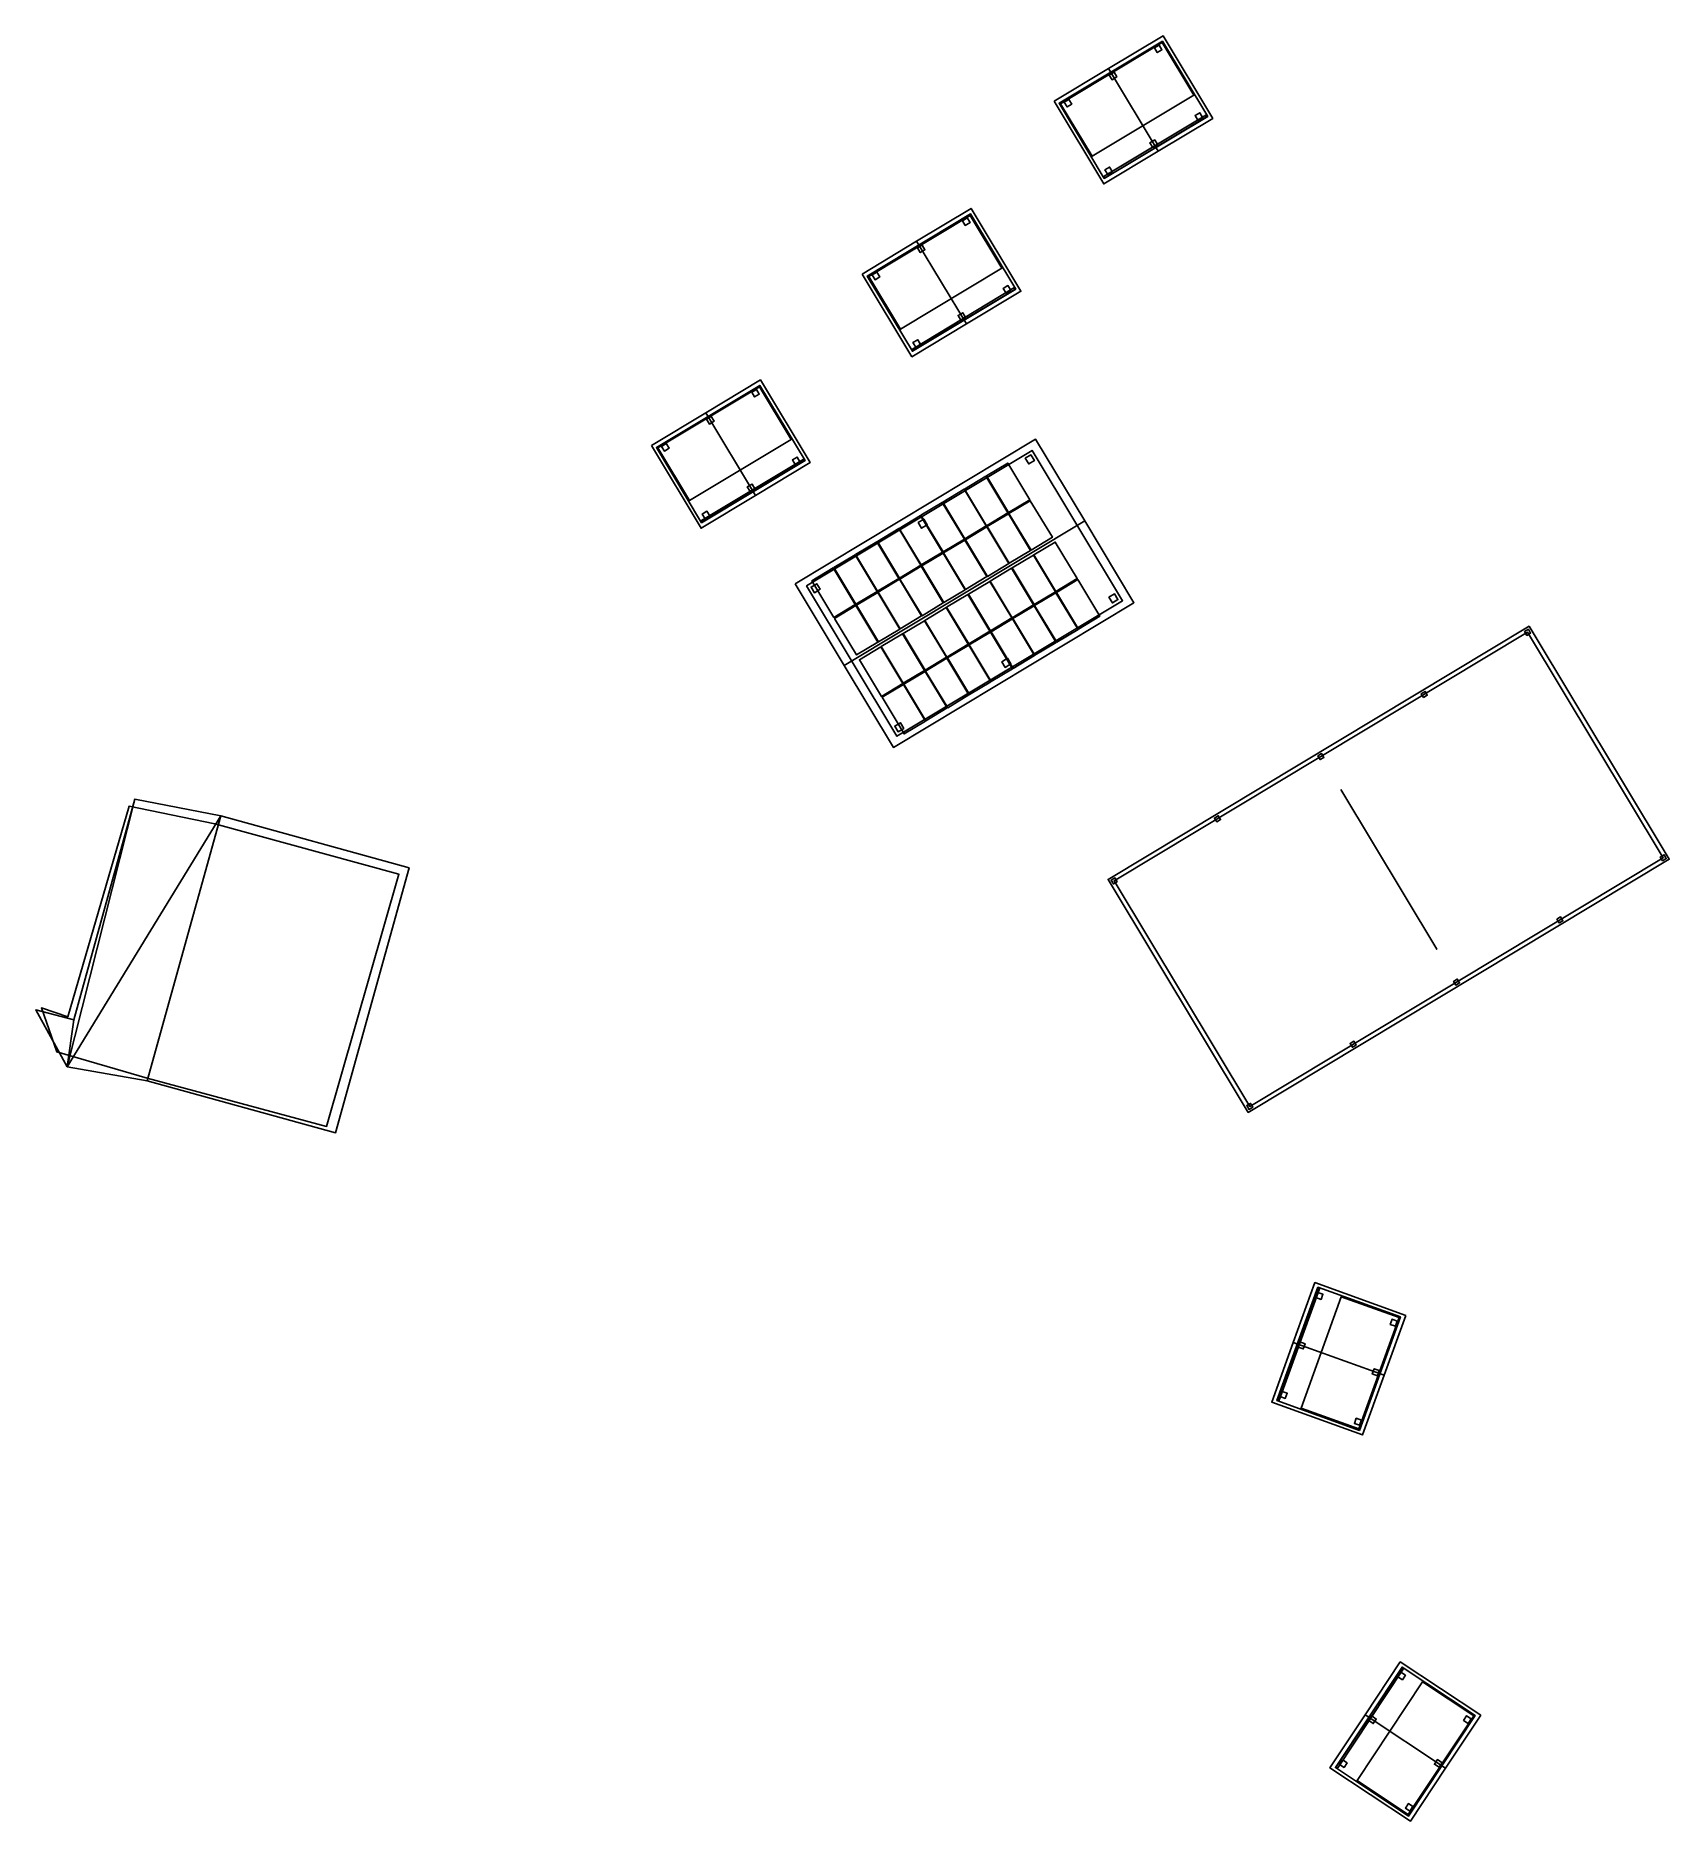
# Model space of a CAD drawing. Header units: metres. Extents: x 663407.2 to 663481.7, y 6968596.9 to 6968678.3.
import ezdxf

# ---------------------------------------------------------------- set-up
doc = ezdxf.new("R2010")
doc.units = ezdxf.units.M

msp = doc.modelspace()

# ---------------------------------------------------------------- linework, layer by layer
at = {"layer": 'CASA_BEIRAL_LESTE'}
msp.add_polyline3d([(663412.325, 6968630.679, 545.55), (663420.916, 6968628.307, 543.456), (663424.264, 6968640.392, 543.456), (663415.673, 6968642.764, 545.55)], dxfattribs=at)
at = {"layer": 'CASA_BEIRAL_OESTE'}
msp.add_polyline3d([(663408.675, 6968631.318, 544.296), (663412.325, 6968630.679, 545.55), (663415.673, 6968642.764, 545.55), (663411.758, 6968643.518, 544.199), (663408.972, 6968633.456, 544.199), (663407.24, 6968633.914, 543.59)], dxfattribs=at)
at = {"layer": 'CASA_CUMEEIRA'}
msp.add_polyline3d([(663412.325, 6968630.679, 545.55), (663415.673, 6968642.764, 545.55)], dxfattribs=at)
at = {"layer": 'CASA_PAREDES'}
for points in [[(663411.5, 6968643.2, 540.95), (663408.7, 6968633.6, 540.95), (663408.7, 6968633.6, 543.75), (663411.5, 6968643.2, 543.75)], [(663415.4, 6968642.4, 540.95), (663411.5, 6968643.2, 540.95), (663411.5, 6968643.2, 543.75), (663415.4, 6968642.4, 543.75)], [(663423.8, 6968640.1, 540.95), (663415.4, 6968642.4, 540.95), (663415.4, 6968642.4, 543.75), (663423.8, 6968640.1, 543.75)], [(663420.5, 6968628.6, 540.95), (663423.8, 6968640.1, 540.95), (663423.8, 6968640.1, 543.75), (663420.5, 6968628.6, 543.75)], [(663408.7, 6968633.6, 540.95), (663407.5, 6968634, 540.95), (663407.5, 6968634, 543.75), (663408.7, 6968633.6, 543.75)], [(663407.5, 6968634, 540.95), (663408.2, 6968632, 540.95), (663408.2, 6968632, 543.75), (663407.5, 6968634, 543.75)], [(663408.2, 6968632, 540.95), (663412.32, 6968630.8, 540.95), (663412.32, 6968630.8, 543.75), (663408.2, 6968632, 543.75)], [(663412.32, 6968630.8, 540.95), (663420.5, 6968628.6, 540.95), (663420.5, 6968628.6, 543.75), (663412.32, 6968630.8, 543.75)]]:
    msp.add_3dface(points, dxfattribs=at)
at = {"layer": 'CASA_PISO'}
msp.add_polyline3d([(663408.2, 6968632, 540.95), (663412.32, 6968630.8, 540.95), (663420.5, 6968628.6, 540.95), (663423.8, 6968640.1, 540.95), (663415.4, 6968642.4, 540.95), (663411.5, 6968643.2, 540.95), (663408.7, 6968633.6, 540.95), (663407.5, 6968634, 540.95)], dxfattribs=at)
at = {"layer": 'CASA_TELHADO_ALA_LESTE'}
msp.add_3dface([(663412.325, 6968630.679, 545.55), (663420.916, 6968628.307, 543.456), (663424.264, 6968640.392, 543.456), (663415.673, 6968642.764, 545.55)], dxfattribs=at)
at = {"layer": 'CASA_TELHADO_ALA_OESTE'}
for points in [[(663408.675, 6968631.318, 544.296), (663415.673, 6968642.764, 545.55), (663411.758, 6968643.518, 544.199), (663408.675, 6968631.318, 544.296)], [(663408.675, 6968631.318, 544.296), (663411.758, 6968643.518, 544.199), (663408.972, 6968633.456, 544.199), (663408.675, 6968631.318, 544.296)], [(663408.675, 6968631.318, 544.296), (663412.325, 6968630.679, 545.55), (663415.673, 6968642.764, 545.55), (663408.675, 6968631.318, 544.296)], [(663408.675, 6968631.318, 544.296), (663408.972, 6968633.456, 544.199), (663407.24, 6968633.914, 543.59), (663408.675, 6968631.318, 544.296)]]:
    msp.add_3dface(points, dxfattribs=at)
at = {"layer": 'CHALE_1_CUMEEIRA'}
msp.add_polyline3d([(663456.156, 6968676.845, 556.01), (663458.424, 6968673.075, 556.01)], dxfattribs=at)
at = {"layer": 'CHALE_1_DECK'}
for points in [[(663453.903, 6968675.257, 551.91), (663458.616, 6968678.091, 551.91), (663460.677, 6968674.663, 551.91), (663455.964, 6968671.829, 551.91)], [(663455.964, 6968671.829, 552.11), (663460.677, 6968674.663, 552.11), (663458.616, 6968678.091, 552.11), (663453.903, 6968675.257, 552.11)], [(663453.903, 6968675.257, 551.91), (663458.616, 6968678.091, 551.91), (663458.616, 6968678.091, 552.11), (663453.903, 6968675.257, 552.11)], [(663458.616, 6968678.091, 551.91), (663460.677, 6968674.663, 551.91), (663460.677, 6968674.663, 552.11), (663458.616, 6968678.091, 552.11)], [(663455.964, 6968671.829, 551.91), (663453.903, 6968675.257, 551.91), (663453.903, 6968675.257, 552.11), (663455.964, 6968671.829, 552.11)], [(663460.677, 6968674.663, 551.91), (663455.964, 6968671.829, 551.91), (663455.964, 6968671.829, 552.11), (663460.677, 6968674.663, 552.11)]]:
    msp.add_3dface(points, dxfattribs=at)
at = {"layer": 'CHALE_1_PAREDES'}
for points in [[(663453.971, 6968675.24, 552.11), (663458.599, 6968678.023, 552.11), (663460.042, 6968675.623, 552.11), (663455.414, 6968672.84, 552.11)], [(663455.414, 6968672.84, 554.81), (663460.042, 6968675.623, 554.81), (663458.599, 6968678.023, 554.81), (663453.971, 6968675.24, 554.81)], [(663453.971, 6968675.24, 552.11), (663458.599, 6968678.023, 552.11), (663458.599, 6968678.023, 554.81), (663453.971, 6968675.24, 554.81)], [(663458.599, 6968678.023, 552.11), (663460.042, 6968675.623, 552.11), (663460.042, 6968675.623, 554.81), (663458.599, 6968678.023, 554.81)], [(663455.414, 6968672.84, 552.11), (663453.971, 6968675.24, 552.11), (663453.971, 6968675.24, 554.81), (663455.414, 6968672.84, 554.81)], [(663460.042, 6968675.623, 552.11), (663455.414, 6968672.84, 552.11), (663455.414, 6968672.84, 554.81), (663460.042, 6968675.623, 554.81)]]:
    msp.add_3dface(points, dxfattribs=at)
at = {"layer": 'CHALE_1_PILOTIS'}
for points in [[(663458.248, 6968677.782, 548.91), (663458.462, 6968677.911, 548.91), (663458.591, 6968677.697, 548.91), (663458.376, 6968677.568, 548.91)], [(663458.376, 6968677.568, 551.91), (663458.591, 6968677.697, 551.91), (663458.462, 6968677.911, 551.91), (663458.248, 6968677.782, 551.91)], [(663458.248, 6968677.782, 548.91), (663458.462, 6968677.911, 548.91), (663458.462, 6968677.911, 551.91), (663458.248, 6968677.782, 551.91)], [(663458.376, 6968677.568, 548.91), (663458.248, 6968677.782, 548.91), (663458.248, 6968677.782, 551.91), (663458.376, 6968677.568, 551.91)], [(663458.591, 6968677.697, 548.91), (663458.376, 6968677.568, 548.91), (663458.376, 6968677.568, 551.91), (663458.591, 6968677.697, 551.91)], [(663458.462, 6968677.911, 548.91), (663458.591, 6968677.697, 548.91), (663458.591, 6968677.697, 551.91), (663458.462, 6968677.911, 551.91)], [(663456.191, 6968676.545, 548.91), (663456.405, 6968676.674, 548.91), (663456.534, 6968676.46, 548.91), (663456.32, 6968676.331, 548.91)], [(663456.32, 6968676.331, 551.91), (663456.534, 6968676.46, 551.91), (663456.405, 6968676.674, 551.91), (663456.191, 6968676.545, 551.91)], [(663456.191, 6968676.545, 548.91), (663456.405, 6968676.674, 548.91), (663456.405, 6968676.674, 551.91), (663456.191, 6968676.545, 551.91)], [(663456.32, 6968676.331, 548.91), (663456.191, 6968676.545, 548.91), (663456.191, 6968676.545, 551.91), (663456.32, 6968676.331, 551.91)], [(663456.534, 6968676.46, 548.91), (663456.32, 6968676.331, 548.91), (663456.32, 6968676.331, 551.91), (663456.534, 6968676.46, 551.91)], [(663456.405, 6968676.674, 548.91), (663456.534, 6968676.46, 548.91), (663456.534, 6968676.46, 551.91), (663456.405, 6968676.674, 551.91)], [(663454.134, 6968675.308, 548.91), (663454.348, 6968675.437, 548.91), (663454.477, 6968675.223, 548.91), (663454.263, 6968675.094, 548.91)], [(663454.263, 6968675.094, 551.91), (663454.477, 6968675.223, 551.91), (663454.348, 6968675.437, 551.91), (663454.134, 6968675.308, 551.91)], [(663454.134, 6968675.308, 548.91), (663454.348, 6968675.437, 548.91), (663454.348, 6968675.437, 551.91), (663454.134, 6968675.308, 551.91)], [(663454.263, 6968675.094, 548.91), (663454.134, 6968675.308, 548.91), (663454.134, 6968675.308, 551.91), (663454.263, 6968675.094, 551.91)], [(663454.477, 6968675.223, 548.91), (663454.263, 6968675.094, 548.91), (663454.263, 6968675.094, 551.91), (663454.477, 6968675.223, 551.91)], [(663454.348, 6968675.437, 548.91), (663454.477, 6968675.223, 548.91), (663454.477, 6968675.223, 551.91), (663454.348, 6968675.437, 551.91)], [(663460.103, 6968674.697, 548.91), (663460.317, 6968674.826, 548.91), (663460.446, 6968674.612, 548.91), (663460.232, 6968674.483, 548.91)], [(663460.232, 6968674.483, 551.91), (663460.446, 6968674.612, 551.91), (663460.317, 6968674.826, 551.91), (663460.103, 6968674.697, 551.91)], [(663460.103, 6968674.697, 548.91), (663460.317, 6968674.826, 548.91), (663460.317, 6968674.826, 551.91), (663460.103, 6968674.697, 551.91)], [(663460.232, 6968674.483, 548.91), (663460.103, 6968674.697, 548.91), (663460.103, 6968674.697, 551.91), (663460.232, 6968674.483, 551.91)], [(663460.446, 6968674.612, 548.91), (663460.232, 6968674.483, 548.91), (663460.232, 6968674.483, 551.91), (663460.446, 6968674.612, 551.91)], [(663460.317, 6968674.826, 548.91), (663460.446, 6968674.612, 548.91), (663460.446, 6968674.612, 551.91), (663460.317, 6968674.826, 551.91)], [(663458.046, 6968673.46, 548.91), (663458.26, 6968673.589, 548.91), (663458.389, 6968673.375, 548.91), (663458.175, 6968673.246, 548.91)], [(663458.175, 6968673.246, 551.91), (663458.389, 6968673.375, 551.91), (663458.26, 6968673.589, 551.91), (663458.046, 6968673.46, 551.91)], [(663458.046, 6968673.46, 548.91), (663458.26, 6968673.589, 548.91), (663458.26, 6968673.589, 551.91), (663458.046, 6968673.46, 551.91)], [(663458.26, 6968673.589, 548.91), (663458.389, 6968673.375, 548.91), (663458.389, 6968673.375, 551.91), (663458.26, 6968673.589, 551.91)], [(663458.175, 6968673.246, 548.91), (663458.046, 6968673.46, 548.91), (663458.046, 6968673.46, 551.91), (663458.175, 6968673.246, 551.91)], [(663458.389, 6968673.375, 548.91), (663458.175, 6968673.246, 548.91), (663458.175, 6968673.246, 551.91), (663458.389, 6968673.375, 551.91)], [(663455.989, 6968672.223, 548.91), (663456.204, 6968672.352, 548.91), (663456.332, 6968672.138, 548.91), (663456.118, 6968672.009, 548.91)], [(663456.118, 6968672.009, 551.91), (663456.332, 6968672.138, 551.91), (663456.204, 6968672.352, 551.91), (663455.989, 6968672.223, 551.91)], [(663455.989, 6968672.223, 548.91), (663456.204, 6968672.352, 548.91), (663456.204, 6968672.352, 551.91), (663455.989, 6968672.223, 551.91)], [(663456.118, 6968672.009, 548.91), (663455.989, 6968672.223, 548.91), (663455.989, 6968672.223, 551.91), (663456.118, 6968672.009, 551.91)], [(663456.332, 6968672.138, 548.91), (663456.118, 6968672.009, 548.91), (663456.118, 6968672.009, 551.91), (663456.332, 6968672.138, 551.91)], [(663456.204, 6968672.352, 548.91), (663456.332, 6968672.138, 548.91), (663456.332, 6968672.138, 551.91), (663456.204, 6968672.352, 551.91)]]:
    msp.add_3dface(points, dxfattribs=at)
at = {"layer": 'CHALE_1_TELHADO_DIR'}
msp.add_3dface([(663456.156, 6968676.845, 556.01), (663458.424, 6968673.075, 556.01), (663460.909, 6968674.569, 554.66), (663458.642, 6968678.34, 554.66)], dxfattribs=at)
at = {"layer": 'CHALE_1_TELHADO_ESQ'}
msp.add_3dface([(663453.671, 6968675.351, 554.66), (663455.938, 6968671.58, 554.66), (663458.424, 6968673.075, 556.01), (663456.156, 6968676.845, 556.01)], dxfattribs=at)
at = {"layer": 'CHALE_1_VARANDA'}
for points in [[(663455.96, 6968671.932, 552.11), (663460.588, 6968674.715, 552.11), (663460.629, 6968674.646, 552.11), (663456.002, 6968671.863, 552.11)], [(663456.002, 6968671.863, 553.01), (663460.629, 6968674.646, 553.01), (663460.588, 6968674.715, 553.01), (663455.96, 6968671.932, 553.01)], [(663455.96, 6968671.932, 552.11), (663460.588, 6968674.715, 552.11), (663460.588, 6968674.715, 553.01), (663455.96, 6968671.932, 553.01)], [(663460.629, 6968674.646, 552.11), (663456.002, 6968671.863, 552.11), (663456.002, 6968671.863, 553.01), (663460.629, 6968674.646, 553.01)], [(663460.588, 6968674.715, 552.11), (663460.629, 6968674.646, 552.11), (663460.629, 6968674.646, 553.01), (663460.588, 6968674.715, 553.01)], [(663456.002, 6968671.863, 552.11), (663455.96, 6968671.932, 552.11), (663455.96, 6968671.932, 553.01), (663456.002, 6968671.863, 553.01)]]:
    msp.add_3dface(points, dxfattribs=at)
at = {"layer": 'CHALE_2_CUMEEIRA'}
msp.add_polyline3d([(663447.406, 6968668.965, 553.83), (663449.674, 6968665.195, 553.83)], dxfattribs=at)
at = {"layer": 'CHALE_2_DECK'}
for points in [[(663445.153, 6968667.377, 549.73), (663449.866, 6968670.211, 549.73), (663451.927, 6968666.783, 549.73), (663447.214, 6968663.949, 549.73)], [(663447.214, 6968663.949, 549.93), (663451.927, 6968666.783, 549.93), (663449.866, 6968670.211, 549.93), (663445.153, 6968667.377, 549.93)], [(663445.153, 6968667.377, 549.73), (663449.866, 6968670.211, 549.73), (663449.866, 6968670.211, 549.93), (663445.153, 6968667.377, 549.93)], [(663449.866, 6968670.211, 549.73), (663451.927, 6968666.783, 549.73), (663451.927, 6968666.783, 549.93), (663449.866, 6968670.211, 549.93)], [(663447.214, 6968663.949, 549.73), (663445.153, 6968667.377, 549.73), (663445.153, 6968667.377, 549.93), (663447.214, 6968663.949, 549.93)], [(663451.927, 6968666.783, 549.73), (663447.214, 6968663.949, 549.73), (663447.214, 6968663.949, 549.93), (663451.927, 6968666.783, 549.93)]]:
    msp.add_3dface(points, dxfattribs=at)
at = {"layer": 'CHALE_2_PAREDES'}
for points in [[(663445.221, 6968667.36, 549.93), (663449.849, 6968670.143, 549.93), (663451.292, 6968667.743, 549.93), (663446.664, 6968664.96, 549.93)], [(663446.664, 6968664.96, 552.63), (663451.292, 6968667.743, 552.63), (663449.849, 6968670.143, 552.63), (663445.221, 6968667.36, 552.63)], [(663445.221, 6968667.36, 549.93), (663449.849, 6968670.143, 549.93), (663449.849, 6968670.143, 552.63), (663445.221, 6968667.36, 552.63)], [(663449.849, 6968670.143, 549.93), (663451.292, 6968667.743, 549.93), (663451.292, 6968667.743, 552.63), (663449.849, 6968670.143, 552.63)], [(663446.664, 6968664.96, 549.93), (663445.221, 6968667.36, 549.93), (663445.221, 6968667.36, 552.63), (663446.664, 6968664.96, 552.63)], [(663451.292, 6968667.743, 549.93), (663446.664, 6968664.96, 549.93), (663446.664, 6968664.96, 552.63), (663451.292, 6968667.743, 552.63)]]:
    msp.add_3dface(points, dxfattribs=at)
at = {"layer": 'CHALE_2_PILOTIS'}
for points in [[(663449.498, 6968669.902, 546.73), (663449.712, 6968670.031, 546.73), (663449.841, 6968669.817, 546.73), (663449.626, 6968669.688, 546.73)], [(663449.626, 6968669.688, 549.73), (663449.841, 6968669.817, 549.73), (663449.712, 6968670.031, 549.73), (663449.498, 6968669.902, 549.73)], [(663449.498, 6968669.902, 546.73), (663449.712, 6968670.031, 546.73), (663449.712, 6968670.031, 549.73), (663449.498, 6968669.902, 549.73)], [(663449.626, 6968669.688, 546.73), (663449.498, 6968669.902, 546.73), (663449.498, 6968669.902, 549.73), (663449.626, 6968669.688, 549.73)], [(663449.841, 6968669.817, 546.73), (663449.626, 6968669.688, 546.73), (663449.626, 6968669.688, 549.73), (663449.841, 6968669.817, 549.73)], [(663449.712, 6968670.031, 546.73), (663449.841, 6968669.817, 546.73), (663449.841, 6968669.817, 549.73), (663449.712, 6968670.031, 549.73)], [(663447.441, 6968668.665, 546.73), (663447.655, 6968668.794, 546.73), (663447.784, 6968668.58, 546.73), (663447.57, 6968668.451, 546.73)], [(663447.57, 6968668.451, 549.73), (663447.784, 6968668.58, 549.73), (663447.655, 6968668.794, 549.73), (663447.441, 6968668.665, 549.73)], [(663447.441, 6968668.665, 546.73), (663447.655, 6968668.794, 546.73), (663447.655, 6968668.794, 549.73), (663447.441, 6968668.665, 549.73)], [(663447.655, 6968668.794, 546.73), (663447.784, 6968668.58, 546.73), (663447.784, 6968668.58, 549.73), (663447.655, 6968668.794, 549.73)], [(663447.57, 6968668.451, 546.73), (663447.441, 6968668.665, 546.73), (663447.441, 6968668.665, 549.73), (663447.57, 6968668.451, 549.73)], [(663447.784, 6968668.58, 546.73), (663447.57, 6968668.451, 546.73), (663447.57, 6968668.451, 549.73), (663447.784, 6968668.58, 549.73)], [(663445.384, 6968667.428, 546.73), (663445.598, 6968667.557, 546.73), (663445.727, 6968667.343, 546.73), (663445.513, 6968667.214, 546.73)], [(663445.513, 6968667.214, 549.73), (663445.727, 6968667.343, 549.73), (663445.598, 6968667.557, 549.73), (663445.384, 6968667.428, 549.73)], [(663445.384, 6968667.428, 546.73), (663445.598, 6968667.557, 546.73), (663445.598, 6968667.557, 549.73), (663445.384, 6968667.428, 549.73)], [(663445.513, 6968667.214, 546.73), (663445.384, 6968667.428, 546.73), (663445.384, 6968667.428, 549.73), (663445.513, 6968667.214, 549.73)], [(663445.727, 6968667.343, 546.73), (663445.513, 6968667.214, 546.73), (663445.513, 6968667.214, 549.73), (663445.727, 6968667.343, 549.73)], [(663445.598, 6968667.557, 546.73), (663445.727, 6968667.343, 546.73), (663445.727, 6968667.343, 549.73), (663445.598, 6968667.557, 549.73)], [(663451.353, 6968666.817, 546.73), (663451.567, 6968666.946, 546.73), (663451.696, 6968666.732, 546.73), (663451.482, 6968666.603, 546.73)], [(663451.482, 6968666.603, 549.73), (663451.696, 6968666.732, 549.73), (663451.567, 6968666.946, 549.73), (663451.353, 6968666.817, 549.73)], [(663451.353, 6968666.817, 546.73), (663451.567, 6968666.946, 546.73), (663451.567, 6968666.946, 549.73), (663451.353, 6968666.817, 549.73)], [(663451.482, 6968666.603, 546.73), (663451.353, 6968666.817, 546.73), (663451.353, 6968666.817, 549.73), (663451.482, 6968666.603, 549.73)], [(663451.696, 6968666.732, 546.73), (663451.482, 6968666.603, 546.73), (663451.482, 6968666.603, 549.73), (663451.696, 6968666.732, 549.73)], [(663451.567, 6968666.946, 546.73), (663451.696, 6968666.732, 546.73), (663451.696, 6968666.732, 549.73), (663451.567, 6968666.946, 549.73)], [(663449.296, 6968665.58, 546.73), (663449.51, 6968665.709, 546.73), (663449.639, 6968665.495, 546.73), (663449.425, 6968665.366, 546.73)], [(663449.425, 6968665.366, 549.73), (663449.639, 6968665.495, 549.73), (663449.51, 6968665.709, 549.73), (663449.296, 6968665.58, 549.73)], [(663449.296, 6968665.58, 546.73), (663449.51, 6968665.709, 546.73), (663449.51, 6968665.709, 549.73), (663449.296, 6968665.58, 549.73)], [(663449.425, 6968665.366, 546.73), (663449.296, 6968665.58, 546.73), (663449.296, 6968665.58, 549.73), (663449.425, 6968665.366, 549.73)], [(663449.639, 6968665.495, 546.73), (663449.425, 6968665.366, 546.73), (663449.425, 6968665.366, 549.73), (663449.639, 6968665.495, 549.73)], [(663449.51, 6968665.709, 546.73), (663449.639, 6968665.495, 546.73), (663449.639, 6968665.495, 549.73), (663449.51, 6968665.709, 549.73)], [(663447.239, 6968664.343, 546.73), (663447.454, 6968664.472, 546.73), (663447.582, 6968664.258, 546.73), (663447.368, 6968664.129, 546.73)], [(663447.368, 6968664.129, 549.73), (663447.582, 6968664.258, 549.73), (663447.454, 6968664.472, 549.73), (663447.239, 6968664.343, 549.73)], [(663447.239, 6968664.343, 546.73), (663447.454, 6968664.472, 546.73), (663447.454, 6968664.472, 549.73), (663447.239, 6968664.343, 549.73)], [(663447.368, 6968664.129, 546.73), (663447.239, 6968664.343, 546.73), (663447.239, 6968664.343, 549.73), (663447.368, 6968664.129, 549.73)], [(663447.582, 6968664.258, 546.73), (663447.368, 6968664.129, 546.73), (663447.368, 6968664.129, 549.73), (663447.582, 6968664.258, 549.73)], [(663447.454, 6968664.472, 546.73), (663447.582, 6968664.258, 546.73), (663447.582, 6968664.258, 549.73), (663447.454, 6968664.472, 549.73)]]:
    msp.add_3dface(points, dxfattribs=at)
at = {"layer": 'CHALE_2_TELHADO_DIR'}
msp.add_3dface([(663447.406, 6968668.965, 553.83), (663449.674, 6968665.195, 553.83), (663452.159, 6968666.689, 552.48), (663449.892, 6968670.46, 552.48)], dxfattribs=at)
at = {"layer": 'CHALE_2_TELHADO_ESQ'}
msp.add_3dface([(663444.921, 6968667.471, 552.48), (663447.188, 6968663.7, 552.48), (663449.674, 6968665.195, 553.83), (663447.406, 6968668.965, 553.83)], dxfattribs=at)
at = {"layer": 'CHALE_2_VARANDA'}
for points in [[(663447.21, 6968664.052, 549.93), (663451.838, 6968666.835, 549.93), (663451.879, 6968666.766, 549.93), (663447.252, 6968663.983, 549.93)], [(663447.252, 6968663.983, 550.83), (663451.879, 6968666.766, 550.83), (663451.838, 6968666.835, 550.83), (663447.21, 6968664.052, 550.83)], [(663447.21, 6968664.052, 549.93), (663451.838, 6968666.835, 549.93), (663451.838, 6968666.835, 550.83), (663447.21, 6968664.052, 550.83)], [(663451.879, 6968666.766, 549.93), (663447.252, 6968663.983, 549.93), (663447.252, 6968663.983, 550.83), (663451.879, 6968666.766, 550.83)], [(663451.838, 6968666.835, 549.93), (663451.879, 6968666.766, 549.93), (663451.879, 6968666.766, 550.83), (663451.838, 6968666.835, 550.83)], [(663447.252, 6968663.983, 549.93), (663447.21, 6968664.052, 549.93), (663447.21, 6968664.052, 550.83), (663447.252, 6968663.983, 550.83)]]:
    msp.add_3dface(points, dxfattribs=at)
at = {"layer": 'CHALE_3_CUMEEIRA'}
msp.add_polyline3d([(663437.796, 6968661.145, 551.17), (663440.064, 6968657.375, 551.17)], dxfattribs=at)
at = {"layer": 'CHALE_3_DECK'}
for points in [[(663435.543, 6968659.557, 547.07), (663440.256, 6968662.391, 547.07), (663442.317, 6968658.963, 547.07), (663437.604, 6968656.129, 547.07)], [(663437.604, 6968656.129, 547.27), (663442.317, 6968658.963, 547.27), (663440.256, 6968662.391, 547.27), (663435.543, 6968659.557, 547.27)], [(663435.543, 6968659.557, 547.07), (663440.256, 6968662.391, 547.07), (663440.256, 6968662.391, 547.27), (663435.543, 6968659.557, 547.27)], [(663440.256, 6968662.391, 547.07), (663442.317, 6968658.963, 547.07), (663442.317, 6968658.963, 547.27), (663440.256, 6968662.391, 547.27)], [(663437.604, 6968656.129, 547.07), (663435.543, 6968659.557, 547.07), (663435.543, 6968659.557, 547.27), (663437.604, 6968656.129, 547.27)], [(663442.317, 6968658.963, 547.07), (663437.604, 6968656.129, 547.07), (663437.604, 6968656.129, 547.27), (663442.317, 6968658.963, 547.27)]]:
    msp.add_3dface(points, dxfattribs=at)
at = {"layer": 'CHALE_3_PAREDES'}
for points in [[(663435.611, 6968659.54, 547.27), (663440.239, 6968662.323, 547.27), (663441.682, 6968659.923, 547.27), (663437.054, 6968657.14, 547.27)], [(663437.054, 6968657.14, 549.97), (663441.682, 6968659.923, 549.97), (663440.239, 6968662.323, 549.97), (663435.611, 6968659.54, 549.97)], [(663435.611, 6968659.54, 547.27), (663440.239, 6968662.323, 547.27), (663440.239, 6968662.323, 549.97), (663435.611, 6968659.54, 549.97)], [(663440.239, 6968662.323, 547.27), (663441.682, 6968659.923, 547.27), (663441.682, 6968659.923, 549.97), (663440.239, 6968662.323, 549.97)], [(663441.682, 6968659.923, 547.27), (663437.054, 6968657.14, 547.27), (663437.054, 6968657.14, 549.97), (663441.682, 6968659.923, 549.97)], [(663437.054, 6968657.14, 547.27), (663435.611, 6968659.54, 547.27), (663435.611, 6968659.54, 549.97), (663437.054, 6968657.14, 549.97)]]:
    msp.add_3dface(points, dxfattribs=at)
at = {"layer": 'CHALE_3_PILOTIS'}
for points in [[(663439.888, 6968662.082, 544.07), (663440.102, 6968662.211, 544.07), (663440.231, 6968661.997, 544.07), (663440.016, 6968661.868, 544.07)], [(663440.016, 6968661.868, 547.07), (663440.231, 6968661.997, 547.07), (663440.102, 6968662.211, 547.07), (663439.888, 6968662.082, 547.07)], [(663439.888, 6968662.082, 544.07), (663440.102, 6968662.211, 544.07), (663440.102, 6968662.211, 547.07), (663439.888, 6968662.082, 547.07)], [(663440.102, 6968662.211, 544.07), (663440.231, 6968661.997, 544.07), (663440.231, 6968661.997, 547.07), (663440.102, 6968662.211, 547.07)], [(663440.016, 6968661.868, 544.07), (663439.888, 6968662.082, 544.07), (663439.888, 6968662.082, 547.07), (663440.016, 6968661.868, 547.07)], [(663440.231, 6968661.997, 544.07), (663440.016, 6968661.868, 544.07), (663440.016, 6968661.868, 547.07), (663440.231, 6968661.997, 547.07)], [(663437.831, 6968660.845, 544.07), (663438.045, 6968660.974, 544.07), (663438.174, 6968660.76, 544.07), (663437.96, 6968660.631, 544.07)], [(663437.96, 6968660.631, 547.07), (663438.174, 6968660.76, 547.07), (663438.045, 6968660.974, 547.07), (663437.831, 6968660.845, 547.07)], [(663437.831, 6968660.845, 544.07), (663438.045, 6968660.974, 544.07), (663438.045, 6968660.974, 547.07), (663437.831, 6968660.845, 547.07)], [(663437.96, 6968660.631, 544.07), (663437.831, 6968660.845, 544.07), (663437.831, 6968660.845, 547.07), (663437.96, 6968660.631, 547.07)], [(663438.174, 6968660.76, 544.07), (663437.96, 6968660.631, 544.07), (663437.96, 6968660.631, 547.07), (663438.174, 6968660.76, 547.07)], [(663438.045, 6968660.974, 544.07), (663438.174, 6968660.76, 544.07), (663438.174, 6968660.76, 547.07), (663438.045, 6968660.974, 547.07)], [(663435.774, 6968659.608, 544.07), (663435.988, 6968659.737, 544.07), (663436.117, 6968659.523, 544.07), (663435.903, 6968659.394, 544.07)], [(663435.903, 6968659.394, 547.07), (663436.117, 6968659.523, 547.07), (663435.988, 6968659.737, 547.07), (663435.774, 6968659.608, 547.07)], [(663435.774, 6968659.608, 544.07), (663435.988, 6968659.737, 544.07), (663435.988, 6968659.737, 547.07), (663435.774, 6968659.608, 547.07)], [(663435.988, 6968659.737, 544.07), (663436.117, 6968659.523, 544.07), (663436.117, 6968659.523, 547.07), (663435.988, 6968659.737, 547.07)], [(663435.903, 6968659.394, 544.07), (663435.774, 6968659.608, 544.07), (663435.774, 6968659.608, 547.07), (663435.903, 6968659.394, 547.07)], [(663436.117, 6968659.523, 544.07), (663435.903, 6968659.394, 544.07), (663435.903, 6968659.394, 547.07), (663436.117, 6968659.523, 547.07)], [(663441.743, 6968658.997, 544.07), (663441.957, 6968659.126, 544.07), (663442.086, 6968658.912, 544.07), (663441.872, 6968658.783, 544.07)], [(663441.872, 6968658.783, 547.07), (663442.086, 6968658.912, 547.07), (663441.957, 6968659.126, 547.07), (663441.743, 6968658.997, 547.07)], [(663441.743, 6968658.997, 544.07), (663441.957, 6968659.126, 544.07), (663441.957, 6968659.126, 547.07), (663441.743, 6968658.997, 547.07)], [(663441.872, 6968658.783, 544.07), (663441.743, 6968658.997, 544.07), (663441.743, 6968658.997, 547.07), (663441.872, 6968658.783, 547.07)], [(663441.957, 6968659.126, 544.07), (663442.086, 6968658.912, 544.07), (663442.086, 6968658.912, 547.07), (663441.957, 6968659.126, 547.07)], [(663442.086, 6968658.912, 544.07), (663441.872, 6968658.783, 544.07), (663441.872, 6968658.783, 547.07), (663442.086, 6968658.912, 547.07)], [(663439.686, 6968657.76, 544.07), (663439.9, 6968657.889, 544.07), (663440.029, 6968657.675, 544.07), (663439.815, 6968657.546, 544.07)], [(663439.815, 6968657.546, 547.07), (663440.029, 6968657.675, 547.07), (663439.9, 6968657.889, 547.07), (663439.686, 6968657.76, 547.07)], [(663439.686, 6968657.76, 544.07), (663439.9, 6968657.889, 544.07), (663439.9, 6968657.889, 547.07), (663439.686, 6968657.76, 547.07)], [(663439.815, 6968657.546, 544.07), (663439.686, 6968657.76, 544.07), (663439.686, 6968657.76, 547.07), (663439.815, 6968657.546, 547.07)], [(663440.029, 6968657.675, 544.07), (663439.815, 6968657.546, 544.07), (663439.815, 6968657.546, 547.07), (663440.029, 6968657.675, 547.07)], [(663439.9, 6968657.889, 544.07), (663440.029, 6968657.675, 544.07), (663440.029, 6968657.675, 547.07), (663439.9, 6968657.889, 547.07)], [(663437.629, 6968656.523, 544.07), (663437.844, 6968656.652, 544.07), (663437.972, 6968656.438, 544.07), (663437.758, 6968656.309, 544.07)], [(663437.758, 6968656.309, 547.07), (663437.972, 6968656.438, 547.07), (663437.844, 6968656.652, 547.07), (663437.629, 6968656.523, 547.07)], [(663437.629, 6968656.523, 544.07), (663437.844, 6968656.652, 544.07), (663437.844, 6968656.652, 547.07), (663437.629, 6968656.523, 547.07)], [(663437.758, 6968656.309, 544.07), (663437.629, 6968656.523, 544.07), (663437.629, 6968656.523, 547.07), (663437.758, 6968656.309, 547.07)], [(663437.844, 6968656.652, 544.07), (663437.972, 6968656.438, 544.07), (663437.972, 6968656.438, 547.07), (663437.844, 6968656.652, 547.07)], [(663437.972, 6968656.438, 544.07), (663437.758, 6968656.309, 544.07), (663437.758, 6968656.309, 547.07), (663437.972, 6968656.438, 547.07)]]:
    msp.add_3dface(points, dxfattribs=at)
at = {"layer": 'CHALE_3_TELHADO_DIR'}
msp.add_3dface([(663437.796, 6968661.145, 551.17), (663440.064, 6968657.375, 551.17), (663442.549, 6968658.869, 549.82), (663440.282, 6968662.64, 549.82)], dxfattribs=at)
at = {"layer": 'CHALE_3_TELHADO_ESQ'}
msp.add_3dface([(663435.311, 6968659.651, 549.82), (663437.578, 6968655.88, 549.82), (663440.064, 6968657.375, 551.17), (663437.796, 6968661.145, 551.17)], dxfattribs=at)
at = {"layer": 'CHALE_3_VARANDA'}
for points in [[(663437.6, 6968656.232, 547.27), (663442.228, 6968659.015, 547.27), (663442.269, 6968658.946, 547.27), (663437.642, 6968656.163, 547.27)], [(663437.642, 6968656.163, 548.17), (663442.269, 6968658.946, 548.17), (663442.228, 6968659.015, 548.17), (663437.6, 6968656.232, 548.17)], [(663437.6, 6968656.232, 547.27), (663442.228, 6968659.015, 547.27), (663442.228, 6968659.015, 548.17), (663437.6, 6968656.232, 548.17)], [(663442.269, 6968658.946, 547.27), (663437.642, 6968656.163, 547.27), (663437.642, 6968656.163, 548.17), (663442.269, 6968658.946, 548.17)], [(663442.228, 6968659.015, 547.27), (663442.269, 6968658.946, 547.27), (663442.269, 6968658.946, 548.17), (663442.228, 6968659.015, 548.17)], [(663437.642, 6968656.163, 547.27), (663437.6, 6968656.232, 547.27), (663437.6, 6968656.232, 548.17), (663437.642, 6968656.163, 548.17)]]:
    msp.add_3dface(points, dxfattribs=at)
at = {"layer": 'CHALE_4_CUMEEIRA'}
msp.add_polyline3d([(663468.719, 6968617.252, 553.12), (663464.581, 6968618.748, 553.12)], dxfattribs=at)
at = {"layer": 'CHALE_4_DECK'}
for points in [[(663469.466, 6968619.906, 549.02), (663467.595, 6968614.734, 549.02), (663463.834, 6968616.094, 549.02), (663465.705, 6968621.266, 549.02)], [(663465.705, 6968621.266, 549.22), (663463.834, 6968616.094, 549.22), (663467.595, 6968614.734, 549.22), (663469.466, 6968619.906, 549.22)], [(663463.834, 6968616.094, 549.02), (663465.705, 6968621.266, 549.02), (663465.705, 6968621.266, 549.22), (663463.834, 6968616.094, 549.22)], [(663465.705, 6968621.266, 549.02), (663469.466, 6968619.906, 549.02), (663469.466, 6968619.906, 549.22), (663465.705, 6968621.266, 549.22)], [(663469.466, 6968619.906, 549.02), (663467.595, 6968614.734, 549.02), (663467.595, 6968614.734, 549.22), (663469.466, 6968619.906, 549.22)], [(663467.595, 6968614.734, 549.02), (663463.834, 6968616.094, 549.02), (663463.834, 6968616.094, 549.22), (663467.595, 6968614.734, 549.22)]]:
    msp.add_3dface(points, dxfattribs=at)
at = {"layer": 'CHALE_4_PAREDES'}
for points in [[(663469.402, 6968619.876, 549.22), (663467.565, 6968614.798, 549.22), (663464.932, 6968615.75, 549.22), (663466.769, 6968620.828, 549.22)], [(663466.769, 6968620.828, 551.92), (663464.932, 6968615.75, 551.92), (663467.565, 6968614.798, 551.92), (663469.402, 6968619.876, 551.92)], [(663464.932, 6968615.75, 549.22), (663466.769, 6968620.828, 549.22), (663466.769, 6968620.828, 551.92), (663464.932, 6968615.75, 551.92)], [(663466.769, 6968620.828, 549.22), (663469.402, 6968619.876, 549.22), (663469.402, 6968619.876, 551.92), (663466.769, 6968620.828, 551.92)], [(663469.402, 6968619.876, 549.22), (663467.565, 6968614.798, 549.22), (663467.565, 6968614.798, 551.92), (663469.402, 6968619.876, 551.92)], [(663467.565, 6968614.798, 549.22), (663464.932, 6968615.75, 549.22), (663464.932, 6968615.75, 551.92), (663467.565, 6968614.798, 551.92)]]:
    msp.add_3dface(points, dxfattribs=at)
at = {"layer": 'CHALE_4_PILOTIS'}
for points in [[(663465.934, 6968620.944, 546.02), (663465.849, 6968620.709, 546.02), (663465.614, 6968620.794, 546.02), (663465.699, 6968621.029, 546.02)], [(663465.699, 6968621.029, 549.02), (663465.614, 6968620.794, 549.02), (663465.849, 6968620.709, 549.02), (663465.934, 6968620.944, 549.02)], [(663465.614, 6968620.794, 546.02), (663465.699, 6968621.029, 546.02), (663465.699, 6968621.029, 549.02), (663465.614, 6968620.794, 549.02)], [(663465.849, 6968620.709, 546.02), (663465.614, 6968620.794, 546.02), (663465.614, 6968620.794, 549.02), (663465.849, 6968620.709, 549.02)], [(663465.699, 6968621.029, 546.02), (663465.934, 6968620.944, 546.02), (663465.934, 6968620.944, 549.02), (663465.699, 6968621.029, 549.02)], [(663465.934, 6968620.944, 546.02), (663465.849, 6968620.709, 546.02), (663465.849, 6968620.709, 549.02), (663465.934, 6968620.944, 549.02)], [(663469.319, 6968619.72, 546.02), (663469.234, 6968619.485, 546.02), (663468.999, 6968619.57, 546.02), (663469.084, 6968619.805, 546.02)], [(663469.084, 6968619.805, 549.02), (663468.999, 6968619.57, 549.02), (663469.234, 6968619.485, 549.02), (663469.319, 6968619.72, 549.02)], [(663468.999, 6968619.57, 546.02), (663469.084, 6968619.805, 546.02), (663469.084, 6968619.805, 549.02), (663468.999, 6968619.57, 549.02)], [(663469.234, 6968619.485, 546.02), (663468.999, 6968619.57, 546.02), (663468.999, 6968619.57, 549.02), (663469.234, 6968619.485, 549.02)], [(663469.084, 6968619.805, 546.02), (663469.319, 6968619.72, 546.02), (663469.319, 6968619.72, 549.02), (663469.084, 6968619.805, 549.02)], [(663469.319, 6968619.72, 546.02), (663469.234, 6968619.485, 546.02), (663469.234, 6968619.485, 549.02), (663469.319, 6968619.72, 549.02)], [(663465.117, 6968618.687, 546.02), (663465.032, 6968618.452, 546.02), (663464.797, 6968618.537, 546.02), (663464.882, 6968618.772, 546.02)], [(663464.882, 6968618.772, 549.02), (663464.797, 6968618.537, 549.02), (663465.032, 6968618.452, 549.02), (663465.117, 6968618.687, 549.02)], [(663464.797, 6968618.537, 546.02), (663464.882, 6968618.772, 546.02), (663464.882, 6968618.772, 549.02), (663464.797, 6968618.537, 549.02)], [(663465.032, 6968618.452, 546.02), (663464.797, 6968618.537, 546.02), (663464.797, 6968618.537, 549.02), (663465.032, 6968618.452, 549.02)], [(663464.882, 6968618.772, 546.02), (663465.117, 6968618.687, 546.02), (663465.117, 6968618.687, 549.02), (663464.882, 6968618.772, 549.02)], [(663465.117, 6968618.687, 546.02), (663465.032, 6968618.452, 546.02), (663465.032, 6968618.452, 549.02), (663465.117, 6968618.687, 549.02)], [(663468.503, 6968617.463, 546.02), (663468.418, 6968617.228, 546.02), (663468.183, 6968617.313, 546.02), (663468.268, 6968617.548, 546.02)], [(663468.268, 6968617.548, 549.02), (663468.183, 6968617.313, 549.02), (663468.418, 6968617.228, 549.02), (663468.503, 6968617.463, 549.02)], [(663468.183, 6968617.313, 546.02), (663468.268, 6968617.548, 546.02), (663468.268, 6968617.548, 549.02), (663468.183, 6968617.313, 549.02)], [(663468.268, 6968617.548, 546.02), (663468.503, 6968617.463, 546.02), (663468.503, 6968617.463, 549.02), (663468.268, 6968617.548, 549.02)], [(663468.503, 6968617.463, 546.02), (663468.418, 6968617.228, 546.02), (663468.418, 6968617.228, 549.02), (663468.503, 6968617.463, 549.02)], [(663468.418, 6968617.228, 546.02), (663468.183, 6968617.313, 546.02), (663468.183, 6968617.313, 549.02), (663468.418, 6968617.228, 549.02)], [(663464.301, 6968616.43, 546.02), (663464.216, 6968616.195, 546.02), (663463.981, 6968616.28, 546.02), (663464.066, 6968616.515, 546.02)], [(663464.066, 6968616.515, 549.02), (663463.981, 6968616.28, 549.02), (663464.216, 6968616.195, 549.02), (663464.301, 6968616.43, 549.02)], [(663463.981, 6968616.28, 546.02), (663464.066, 6968616.515, 546.02), (663464.066, 6968616.515, 549.02), (663463.981, 6968616.28, 549.02)], [(663464.216, 6968616.195, 546.02), (663463.981, 6968616.28, 546.02), (663463.981, 6968616.28, 549.02), (663464.216, 6968616.195, 549.02)], [(663464.066, 6968616.515, 546.02), (663464.301, 6968616.43, 546.02), (663464.301, 6968616.43, 549.02), (663464.066, 6968616.515, 549.02)], [(663464.301, 6968616.43, 546.02), (663464.216, 6968616.195, 546.02), (663464.216, 6968616.195, 549.02), (663464.301, 6968616.43, 549.02)], [(663467.686, 6968615.206, 546.02), (663467.601, 6968614.971, 546.02), (663467.366, 6968615.056, 546.02), (663467.451, 6968615.291, 546.02)], [(663467.451, 6968615.291, 549.02), (663467.366, 6968615.056, 549.02), (663467.601, 6968614.971, 549.02), (663467.686, 6968615.206, 549.02)], [(663467.366, 6968615.056, 546.02), (663467.451, 6968615.291, 546.02), (663467.451, 6968615.291, 549.02), (663467.366, 6968615.056, 549.02)], [(663467.601, 6968614.971, 546.02), (663467.366, 6968615.056, 546.02), (663467.366, 6968615.056, 549.02), (663467.601, 6968614.971, 549.02)], [(663467.451, 6968615.291, 546.02), (663467.686, 6968615.206, 546.02), (663467.686, 6968615.206, 549.02), (663467.451, 6968615.291, 549.02)], [(663467.686, 6968615.206, 546.02), (663467.601, 6968614.971, 546.02), (663467.601, 6968614.971, 549.02), (663467.686, 6968615.206, 549.02)]]:
    msp.add_3dface(points, dxfattribs=at)
at = {"layer": 'CHALE_4_TELHADO_DIR'}
msp.add_3dface([(663468.719, 6968617.252, 553.12), (663464.581, 6968618.748, 553.12), (663463.595, 6968616.021, 551.77), (663467.732, 6968614.525, 551.77)], dxfattribs=at)
at = {"layer": 'CHALE_4_TELHADO_ESQ'}
msp.add_3dface([(663469.705, 6968619.979, 551.77), (663465.568, 6968621.475, 551.77), (663464.581, 6968618.748, 553.12), (663468.719, 6968617.252, 553.12)], dxfattribs=at)
at = {"layer": 'CHALE_4_VARANDA'}
for points in [[(663465.772, 6968621.189, 549.22), (663463.936, 6968616.111, 549.22), (663463.86, 6968616.138, 549.22), (663465.697, 6968621.216, 549.22)], [(663465.697, 6968621.216, 550.12), (663463.86, 6968616.138, 550.12), (663463.936, 6968616.111, 550.12), (663465.772, 6968621.189, 550.12)], [(663463.86, 6968616.138, 549.22), (663465.697, 6968621.216, 549.22), (663465.697, 6968621.216, 550.12), (663463.86, 6968616.138, 550.12)], [(663465.772, 6968621.189, 549.22), (663463.936, 6968616.111, 549.22), (663463.936, 6968616.111, 550.12), (663465.772, 6968621.189, 550.12)], [(663465.697, 6968621.216, 549.22), (663465.772, 6968621.189, 549.22), (663465.772, 6968621.189, 550.12), (663465.697, 6968621.216, 550.12)], [(663463.936, 6968616.111, 549.22), (663463.86, 6968616.138, 549.22), (663463.86, 6968616.138, 550.12), (663463.936, 6968616.111, 550.12)]]:
    msp.add_3dface(points, dxfattribs=at)
at = {"layer": 'CHALE_5_CUMEEIRA'}
msp.add_polyline3d([(663471.523, 6968599.324, 553.5), (663467.857, 6968601.756, 553.5)], dxfattribs=at)
at = {"layer": 'CHALE_5_DECK'}
for points in [[(663472.877, 6968601.726, 549.4), (663469.836, 6968597.143, 549.4), (663466.503, 6968599.354, 549.4), (663469.544, 6968603.937, 549.4)], [(663469.544, 6968603.937, 549.6), (663466.503, 6968599.354, 549.6), (663469.836, 6968597.143, 549.6), (663472.877, 6968601.726, 549.6)], [(663466.503, 6968599.354, 549.4), (663469.544, 6968603.937, 549.4), (663469.544, 6968603.937, 549.6), (663466.503, 6968599.354, 549.6)], [(663469.544, 6968603.937, 549.4), (663472.877, 6968601.726, 549.4), (663472.877, 6968601.726, 549.6), (663469.544, 6968603.937, 549.6)], [(663472.877, 6968601.726, 549.4), (663469.836, 6968597.143, 549.4), (663469.836, 6968597.143, 549.6), (663472.877, 6968601.726, 549.6)], [(663469.836, 6968597.143, 549.4), (663466.503, 6968599.354, 549.4), (663466.503, 6968599.354, 549.6), (663469.836, 6968597.143, 549.6)]]:
    msp.add_3dface(points, dxfattribs=at)
at = {"layer": 'CHALE_5_PAREDES'}
for points in [[(663472.808, 6968601.712, 549.6), (663469.822, 6968597.212, 549.6), (663467.489, 6968598.76, 549.6), (663470.475, 6968603.26, 549.6)], [(663470.475, 6968603.26, 552.3), (663467.489, 6968598.76, 552.3), (663469.822, 6968597.212, 552.3), (663472.808, 6968601.712, 552.3)], [(663467.489, 6968598.76, 549.6), (663470.475, 6968603.26, 549.6), (663470.475, 6968603.26, 552.3), (663467.489, 6968598.76, 552.3)], [(663470.475, 6968603.26, 549.6), (663472.808, 6968601.712, 549.6), (663472.808, 6968601.712, 552.3), (663470.475, 6968603.26, 552.3)], [(663472.808, 6968601.712, 549.6), (663469.822, 6968597.212, 549.6), (663469.822, 6968597.212, 552.3), (663472.808, 6968601.712, 552.3)], [(663469.822, 6968597.212, 549.6), (663467.489, 6968598.76, 549.6), (663467.489, 6968598.76, 552.3), (663469.822, 6968597.212, 552.3)]]:
    msp.add_3dface(points, dxfattribs=at)
at = {"layer": 'CHALE_5_PILOTIS'}
for points in [[(663469.69, 6968603.57, 546.4), (663469.552, 6968603.362, 546.4), (663469.344, 6968603.5, 546.4), (663469.482, 6968603.708, 546.4)], [(663469.482, 6968603.708, 549.4), (663469.344, 6968603.5, 549.4), (663469.552, 6968603.362, 549.4), (663469.69, 6968603.57, 549.4)], [(663469.344, 6968603.5, 546.4), (663469.482, 6968603.708, 546.4), (663469.482, 6968603.708, 549.4), (663469.344, 6968603.5, 549.4)], [(663469.482, 6968603.708, 546.4), (663469.69, 6968603.57, 546.4), (663469.69, 6968603.57, 549.4), (663469.482, 6968603.708, 549.4)], [(663469.69, 6968603.57, 546.4), (663469.552, 6968603.362, 546.4), (663469.552, 6968603.362, 549.4), (663469.69, 6968603.57, 549.4)], [(663469.552, 6968603.362, 546.4), (663469.344, 6968603.5, 546.4), (663469.344, 6968603.5, 549.4), (663469.552, 6968603.362, 549.4)], [(663468.363, 6968601.57, 546.4), (663468.225, 6968601.362, 546.4), (663468.017, 6968601.5, 546.4), (663468.155, 6968601.709, 546.4)], [(663468.155, 6968601.709, 549.4), (663468.017, 6968601.5, 549.4), (663468.225, 6968601.362, 549.4), (663468.363, 6968601.57, 549.4)], [(663468.017, 6968601.5, 546.4), (663468.155, 6968601.709, 546.4), (663468.155, 6968601.709, 549.4), (663468.017, 6968601.5, 549.4)], [(663468.225, 6968601.362, 546.4), (663468.017, 6968601.5, 546.4), (663468.017, 6968601.5, 549.4), (663468.225, 6968601.362, 549.4)], [(663468.155, 6968601.709, 546.4), (663468.363, 6968601.57, 546.4), (663468.363, 6968601.57, 549.4), (663468.155, 6968601.709, 549.4)], [(663468.363, 6968601.57, 546.4), (663468.225, 6968601.362, 546.4), (663468.225, 6968601.362, 549.4), (663468.363, 6968601.57, 549.4)], [(663472.69, 6968601.58, 546.4), (663472.552, 6968601.371, 546.4), (663472.344, 6968601.509, 546.4), (663472.482, 6968601.718, 546.4)], [(663472.482, 6968601.718, 549.4), (663472.344, 6968601.509, 549.4), (663472.552, 6968601.371, 549.4), (663472.69, 6968601.58, 549.4)], [(663472.344, 6968601.509, 546.4), (663472.482, 6968601.718, 546.4), (663472.482, 6968601.718, 549.4), (663472.344, 6968601.509, 549.4)], [(663472.552, 6968601.371, 546.4), (663472.344, 6968601.509, 546.4), (663472.344, 6968601.509, 549.4), (663472.552, 6968601.371, 549.4)], [(663472.482, 6968601.718, 546.4), (663472.69, 6968601.58, 546.4), (663472.69, 6968601.58, 549.4), (663472.482, 6968601.718, 549.4)], [(663472.69, 6968601.58, 546.4), (663472.552, 6968601.371, 546.4), (663472.552, 6968601.371, 549.4), (663472.69, 6968601.58, 549.4)], [(663467.036, 6968599.571, 546.4), (663466.898, 6968599.362, 546.4), (663466.69, 6968599.5, 546.4), (663466.828, 6968599.709, 546.4)], [(663466.828, 6968599.709, 549.4), (663466.69, 6968599.5, 549.4), (663466.898, 6968599.362, 549.4), (663467.036, 6968599.571, 549.4)], [(663466.69, 6968599.5, 546.4), (663466.828, 6968599.709, 546.4), (663466.828, 6968599.709, 549.4), (663466.69, 6968599.5, 549.4)], [(663466.898, 6968599.362, 546.4), (663466.69, 6968599.5, 546.4), (663466.69, 6968599.5, 549.4), (663466.898, 6968599.362, 549.4)], [(663466.828, 6968599.709, 546.4), (663467.036, 6968599.571, 546.4), (663467.036, 6968599.571, 549.4), (663466.828, 6968599.709, 549.4)], [(663467.036, 6968599.571, 546.4), (663466.898, 6968599.362, 546.4), (663466.898, 6968599.362, 549.4), (663467.036, 6968599.571, 549.4)], [(663471.363, 6968599.58, 546.4), (663471.225, 6968599.371, 546.4), (663471.017, 6968599.51, 546.4), (663471.155, 6968599.718, 546.4)], [(663471.155, 6968599.718, 549.4), (663471.017, 6968599.51, 549.4), (663471.225, 6968599.371, 549.4), (663471.363, 6968599.58, 549.4)], [(663471.017, 6968599.51, 546.4), (663471.155, 6968599.718, 546.4), (663471.155, 6968599.718, 549.4), (663471.017, 6968599.51, 549.4)], [(663471.225, 6968599.371, 546.4), (663471.017, 6968599.51, 546.4), (663471.017, 6968599.51, 549.4), (663471.225, 6968599.371, 549.4)], [(663471.155, 6968599.718, 546.4), (663471.363, 6968599.58, 546.4), (663471.363, 6968599.58, 549.4), (663471.155, 6968599.718, 549.4)], [(663471.363, 6968599.58, 546.4), (663471.225, 6968599.371, 546.4), (663471.225, 6968599.371, 549.4), (663471.363, 6968599.58, 549.4)], [(663470.036, 6968597.58, 546.4), (663469.898, 6968597.372, 546.4), (663469.69, 6968597.51, 546.4), (663469.828, 6968597.718, 546.4)], [(663469.828, 6968597.718, 549.4), (663469.69, 6968597.51, 549.4), (663469.898, 6968597.372, 549.4), (663470.036, 6968597.58, 549.4)], [(663469.69, 6968597.51, 546.4), (663469.828, 6968597.718, 546.4), (663469.828, 6968597.718, 549.4), (663469.69, 6968597.51, 549.4)], [(663469.898, 6968597.372, 546.4), (663469.69, 6968597.51, 546.4), (663469.69, 6968597.51, 549.4), (663469.898, 6968597.372, 549.4)], [(663469.828, 6968597.718, 546.4), (663470.036, 6968597.58, 546.4), (663470.036, 6968597.58, 549.4), (663469.828, 6968597.718, 549.4)], [(663470.036, 6968597.58, 546.4), (663469.898, 6968597.372, 546.4), (663469.898, 6968597.372, 549.4), (663470.036, 6968597.58, 549.4)]]:
    msp.add_3dface(points, dxfattribs=at)
at = {"layer": 'CHALE_5_TELHADO_DIR'}
msp.add_3dface([(663471.523, 6968599.324, 553.5), (663467.857, 6968601.756, 553.5), (663466.253, 6968599.34, 552.15), (663469.92, 6968596.907, 552.15)], dxfattribs=at)
at = {"layer": 'CHALE_5_TELHADO_ESQ'}
msp.add_3dface([(663473.127, 6968601.74, 552.15), (663469.46, 6968604.173, 552.15), (663467.857, 6968601.756, 553.5), (663471.523, 6968599.324, 553.5)], dxfattribs=at)
at = {"layer": 'CHALE_5_VARANDA'}
for points in [[(663469.591, 6968603.846, 549.6), (663466.606, 6968599.346, 549.6), (663466.539, 6968599.391, 549.6), (663469.525, 6968603.89, 549.6)], [(663469.525, 6968603.89, 550.5), (663466.539, 6968599.391, 550.5), (663466.606, 6968599.346, 550.5), (663469.591, 6968603.846, 550.5)], [(663466.539, 6968599.391, 549.6), (663469.525, 6968603.89, 549.6), (663469.525, 6968603.89, 550.5), (663466.539, 6968599.391, 550.5)], [(663469.591, 6968603.846, 549.6), (663466.606, 6968599.346, 549.6), (663466.606, 6968599.346, 550.5), (663469.591, 6968603.846, 550.5)], [(663469.525, 6968603.89, 549.6), (663469.591, 6968603.846, 549.6), (663469.591, 6968603.846, 550.5), (663469.525, 6968603.89, 550.5)], [(663466.606, 6968599.346, 549.6), (663466.539, 6968599.391, 549.6), (663466.539, 6968599.391, 550.5), (663466.606, 6968599.346, 550.5)]]:
    msp.add_3dface(points, dxfattribs=at)
at = {"layer": 'QUADRA_AREIA'}
for points in [[(663456.411, 6968639.793, 547.25), (663475.265, 6968651.131, 547.25), (663481.449, 6968640.847, 547.25), (663462.595, 6968629.509, 547.25)], [(663462.595, 6968629.509, 547.55), (663481.449, 6968640.847, 547.55), (663475.265, 6968651.131, 547.55), (663456.411, 6968639.793, 547.55)], [(663456.411, 6968639.793, 547.25), (663475.265, 6968651.131, 547.25), (663475.265, 6968651.131, 547.55), (663456.411, 6968639.793, 547.55)], [(663475.265, 6968651.131, 547.25), (663481.449, 6968640.847, 547.25), (663481.449, 6968640.847, 547.55), (663475.265, 6968651.131, 547.55)], [(663481.449, 6968640.847, 547.25), (663462.595, 6968629.509, 547.25), (663462.595, 6968629.509, 547.55), (663481.449, 6968640.847, 547.55)], [(663462.595, 6968629.509, 547.25), (663456.411, 6968639.793, 547.25), (663456.411, 6968639.793, 547.55), (663462.595, 6968629.509, 547.55)]]:
    msp.add_3dface(points, dxfattribs=at)
at = {"layer": 'QUADRA_BORDA'}
for points in [[(663456.137, 6968639.862, 547.25), (663475.333, 6968651.405, 547.25), (663481.723, 6968640.778, 547.25), (663462.527, 6968629.235, 547.25)], [(663462.527, 6968629.235, 547.65), (663481.723, 6968640.778, 547.65), (663475.333, 6968651.405, 547.65), (663456.137, 6968639.862, 547.65)], [(663456.137, 6968639.862, 547.25), (663475.333, 6968651.405, 547.25), (663475.333, 6968651.405, 547.65), (663456.137, 6968639.862, 547.65)], [(663475.333, 6968651.405, 547.25), (663481.723, 6968640.778, 547.25), (663481.723, 6968640.778, 547.65), (663475.333, 6968651.405, 547.65)], [(663481.723, 6968640.778, 547.25), (663462.527, 6968629.235, 547.25), (663462.527, 6968629.235, 547.65), (663481.723, 6968640.778, 547.65)], [(663462.527, 6968629.235, 547.25), (663456.137, 6968639.862, 547.25), (663456.137, 6968639.862, 547.65), (663462.527, 6968629.235, 547.65)]]:
    msp.add_3dface(points, dxfattribs=at)
at = {"layer": 'QUADRA_CABO_SUPERIOR'}
msp.add_polyline3d([(663456.411, 6968639.793, 553.25), (663475.265, 6968651.131, 553.25), (663481.449, 6968640.847, 553.25), (663462.595, 6968629.509, 553.25)], dxfattribs=at)
at = {"layer": 'QUADRA_POSTES_TELAS'}
for points in [[(663475.128, 6968651.165, 547.25), (663475.299, 6968651.268, 547.25), (663475.402, 6968651.096, 547.25), (663475.231, 6968650.993, 547.25)], [(663475.231, 6968650.993, 553.25), (663475.402, 6968651.096, 553.25), (663475.299, 6968651.268, 553.25), (663475.128, 6968651.165, 553.25)], [(663475.128, 6968651.165, 547.25), (663475.299, 6968651.268, 547.25), (663475.299, 6968651.268, 553.25), (663475.128, 6968651.165, 553.25)], [(663475.231, 6968650.993, 547.25), (663475.128, 6968651.165, 547.25), (663475.128, 6968651.165, 553.25), (663475.231, 6968650.993, 553.25)], [(663475.402, 6968651.096, 547.25), (663475.231, 6968650.993, 547.25), (663475.231, 6968650.993, 553.25), (663475.402, 6968651.096, 553.25)], [(663475.299, 6968651.268, 547.25), (663475.402, 6968651.096, 547.25), (663475.402, 6968651.096, 553.25), (663475.299, 6968651.268, 553.25)], [(663470.414, 6968648.33, 547.25), (663470.586, 6968648.434, 547.25), (663470.689, 6968648.262, 547.25), (663470.517, 6968648.159, 547.25)], [(663470.517, 6968648.159, 553.25), (663470.689, 6968648.262, 553.25), (663470.586, 6968648.434, 553.25), (663470.414, 6968648.33, 553.25)], [(663470.414, 6968648.33, 547.25), (663470.586, 6968648.434, 547.25), (663470.586, 6968648.434, 553.25), (663470.414, 6968648.33, 553.25)], [(663470.517, 6968648.159, 547.25), (663470.414, 6968648.33, 547.25), (663470.414, 6968648.33, 553.25), (663470.517, 6968648.159, 553.25)], [(663470.586, 6968648.434, 547.25), (663470.689, 6968648.262, 547.25), (663470.689, 6968648.262, 553.25), (663470.586, 6968648.434, 553.25)], [(663470.689, 6968648.262, 547.25), (663470.517, 6968648.159, 547.25), (663470.517, 6968648.159, 553.25), (663470.689, 6968648.262, 553.25)], [(663465.701, 6968645.496, 547.25), (663465.872, 6968645.599, 547.25), (663465.975, 6968645.428, 547.25), (663465.804, 6968645.325, 547.25)], [(663465.804, 6968645.325, 553.25), (663465.975, 6968645.428, 553.25), (663465.872, 6968645.599, 553.25), (663465.701, 6968645.496, 553.25)], [(663465.701, 6968645.496, 547.25), (663465.872, 6968645.599, 547.25), (663465.872, 6968645.599, 553.25), (663465.701, 6968645.496, 553.25)], [(663465.804, 6968645.325, 547.25), (663465.701, 6968645.496, 547.25), (663465.701, 6968645.496, 553.25), (663465.804, 6968645.325, 553.25)], [(663465.975, 6968645.428, 547.25), (663465.804, 6968645.325, 547.25), (663465.804, 6968645.325, 553.25), (663465.975, 6968645.428, 553.25)], [(663465.872, 6968645.599, 547.25), (663465.975, 6968645.428, 547.25), (663465.975, 6968645.428, 553.25), (663465.872, 6968645.599, 553.25)], [(663460.987, 6968642.662, 547.25), (663461.159, 6968642.765, 547.25), (663461.262, 6968642.593, 547.25), (663461.09, 6968642.49, 547.25)], [(663461.09, 6968642.49, 553.25), (663461.262, 6968642.593, 553.25), (663461.159, 6968642.765, 553.25), (663460.987, 6968642.662, 553.25)], [(663460.987, 6968642.662, 547.25), (663461.159, 6968642.765, 547.25), (663461.159, 6968642.765, 553.25), (663460.987, 6968642.662, 553.25)], [(663461.09, 6968642.49, 547.25), (663460.987, 6968642.662, 547.25), (663460.987, 6968642.662, 553.25), (663461.09, 6968642.49, 553.25)], [(663461.159, 6968642.765, 547.25), (663461.262, 6968642.593, 547.25), (663461.262, 6968642.593, 553.25), (663461.159, 6968642.765, 553.25)], [(663461.262, 6968642.593, 547.25), (663461.09, 6968642.49, 547.25), (663461.09, 6968642.49, 553.25), (663461.262, 6968642.593, 553.25)], [(663481.312, 6968640.881, 547.25), (663481.483, 6968640.984, 547.25), (663481.586, 6968640.813, 547.25), (663481.415, 6968640.71, 547.25)], [(663481.415, 6968640.71, 553.25), (663481.586, 6968640.813, 553.25), (663481.483, 6968640.984, 553.25), (663481.312, 6968640.881, 553.25)], [(663481.312, 6968640.881, 547.25), (663481.483, 6968640.984, 547.25), (663481.483, 6968640.984, 553.25), (663481.312, 6968640.881, 553.25)], [(663481.415, 6968640.71, 547.25), (663481.312, 6968640.881, 547.25), (663481.312, 6968640.881, 553.25), (663481.415, 6968640.71, 553.25)], [(663481.586, 6968640.813, 547.25), (663481.415, 6968640.71, 547.25), (663481.415, 6968640.71, 553.25), (663481.586, 6968640.813, 553.25)], [(663481.483, 6968640.984, 547.25), (663481.586, 6968640.813, 547.25), (663481.586, 6968640.813, 553.25), (663481.483, 6968640.984, 553.25)], [(663456.274, 6968639.827, 547.25), (663456.445, 6968639.93, 547.25), (663456.548, 6968639.759, 547.25), (663456.377, 6968639.656, 547.25)], [(663456.377, 6968639.656, 553.25), (663456.548, 6968639.759, 553.25), (663456.445, 6968639.93, 553.25), (663456.274, 6968639.827, 553.25)], [(663456.274, 6968639.827, 547.25), (663456.445, 6968639.93, 547.25), (663456.445, 6968639.93, 553.25), (663456.274, 6968639.827, 553.25)], [(663456.377, 6968639.656, 547.25), (663456.274, 6968639.827, 547.25), (663456.274, 6968639.827, 553.25), (663456.377, 6968639.656, 553.25)], [(663456.548, 6968639.759, 547.25), (663456.377, 6968639.656, 547.25), (663456.377, 6968639.656, 553.25), (663456.548, 6968639.759, 553.25)], [(663456.445, 6968639.93, 547.25), (663456.548, 6968639.759, 547.25), (663456.548, 6968639.759, 553.25), (663456.445, 6968639.93, 553.25)], [(663476.598, 6968638.047, 547.25), (663476.77, 6968638.15, 547.25), (663476.873, 6968637.978, 547.25), (663476.701, 6968637.875, 547.25)], [(663476.701, 6968637.875, 553.25), (663476.873, 6968637.978, 553.25), (663476.77, 6968638.15, 553.25), (663476.598, 6968638.047, 553.25)], [(663476.598, 6968638.047, 547.25), (663476.77, 6968638.15, 547.25), (663476.77, 6968638.15, 553.25), (663476.598, 6968638.047, 553.25)], [(663476.701, 6968637.875, 547.25), (663476.598, 6968638.047, 547.25), (663476.598, 6968638.047, 553.25), (663476.701, 6968637.875, 553.25)], [(663476.873, 6968637.978, 547.25), (663476.701, 6968637.875, 547.25), (663476.701, 6968637.875, 553.25), (663476.873, 6968637.978, 553.25)], [(663476.77, 6968638.15, 547.25), (663476.873, 6968637.978, 547.25), (663476.873, 6968637.978, 553.25), (663476.77, 6968638.15, 553.25)], [(663471.885, 6968635.212, 547.25), (663472.056, 6968635.315, 547.25), (663472.159, 6968635.144, 547.25), (663471.988, 6968635.041, 547.25)], [(663471.988, 6968635.041, 553.25), (663472.159, 6968635.144, 553.25), (663472.056, 6968635.315, 553.25), (663471.885, 6968635.212, 553.25)], [(663471.885, 6968635.212, 547.25), (663472.056, 6968635.315, 547.25), (663472.056, 6968635.315, 553.25), (663471.885, 6968635.212, 553.25)], [(663472.056, 6968635.315, 547.25), (663472.159, 6968635.144, 547.25), (663472.159, 6968635.144, 553.25), (663472.056, 6968635.315, 553.25)], [(663471.988, 6968635.041, 547.25), (663471.885, 6968635.212, 547.25), (663471.885, 6968635.212, 553.25), (663471.988, 6968635.041, 553.25)], [(663472.159, 6968635.144, 547.25), (663471.988, 6968635.041, 547.25), (663471.988, 6968635.041, 553.25), (663472.159, 6968635.144, 553.25)], [(663467.171, 6968632.378, 547.25), (663467.343, 6968632.481, 547.25), (663467.446, 6968632.31, 547.25), (663467.274, 6968632.206, 547.25)], [(663467.274, 6968632.206, 553.25), (663467.446, 6968632.31, 553.25), (663467.343, 6968632.481, 553.25), (663467.171, 6968632.378, 553.25)], [(663467.171, 6968632.378, 547.25), (663467.343, 6968632.481, 547.25), (663467.343, 6968632.481, 553.25), (663467.171, 6968632.378, 553.25)], [(663467.274, 6968632.206, 547.25), (663467.171, 6968632.378, 547.25), (663467.171, 6968632.378, 553.25), (663467.274, 6968632.206, 553.25)], [(663467.446, 6968632.31, 547.25), (663467.274, 6968632.206, 547.25), (663467.274, 6968632.206, 553.25), (663467.446, 6968632.31, 553.25)], [(663467.343, 6968632.481, 547.25), (663467.446, 6968632.31, 547.25), (663467.446, 6968632.31, 553.25), (663467.343, 6968632.481, 553.25)], [(663462.458, 6968629.544, 547.25), (663462.629, 6968629.647, 547.25), (663462.732, 6968629.475, 547.25), (663462.561, 6968629.372, 547.25)], [(663462.561, 6968629.372, 553.25), (663462.732, 6968629.475, 553.25), (663462.629, 6968629.647, 553.25), (663462.458, 6968629.544, 553.25)], [(663462.458, 6968629.544, 547.25), (663462.629, 6968629.647, 547.25), (663462.629, 6968629.647, 553.25), (663462.458, 6968629.544, 553.25)], [(663462.629, 6968629.647, 547.25), (663462.732, 6968629.475, 547.25), (663462.732, 6968629.475, 553.25), (663462.629, 6968629.647, 553.25)], [(663462.561, 6968629.372, 547.25), (663462.458, 6968629.544, 547.25), (663462.458, 6968629.544, 553.25), (663462.561, 6968629.372, 553.25)], [(663462.732, 6968629.475, 547.25), (663462.561, 6968629.372, 547.25), (663462.561, 6968629.372, 553.25), (663462.732, 6968629.475, 553.25)]]:
    msp.add_3dface(points, dxfattribs=at)
at = {"layer": 'QUADRA_REDE_JOGO'}
msp.add_3dface([(663466.74, 6968643.962, 548.45), (663471.12, 6968636.678, 548.45), (663471.12, 6968636.678, 549.45), (663466.74, 6968643.962, 549.45)], dxfattribs=at)
at = {"layer": 'QUADRA_TELA_LESTE'}
msp.add_3dface([(663475.265, 6968651.131, 547.25), (663481.449, 6968640.847, 547.25), (663481.449, 6968640.847, 553.25), (663475.265, 6968651.131, 553.25)], dxfattribs=at)
at = {"layer": 'QUADRA_TELA_NORTE'}
msp.add_3dface([(663462.595, 6968629.509, 547.25), (663481.449, 6968640.847, 547.25), (663481.449, 6968640.847, 553.25), (663462.595, 6968629.509, 553.25)], dxfattribs=at)
at = {"layer": 'QUADRA_TELA_SUL'}
msp.add_3dface([(663456.411, 6968639.793, 547.25), (663475.265, 6968651.131, 547.25), (663475.265, 6968651.131, 553.25), (663456.411, 6968639.793, 553.25)], dxfattribs=at)
at = {"layer": 'SALAO_CUMEEIRA'}
msp.add_polyline3d([(663444.105, 6968649.612, 552.15), (663455.075, 6968656.208, 552.15)], dxfattribs=at)
at = {"layer": 'SALAO_PILARES'}
for points in [[(663452.362, 6968659.07, 547.1), (663452.619, 6968659.224, 547.1), (663452.774, 6968658.967, 547.1), (663452.517, 6968658.812, 547.1)], [(663452.517, 6968658.812, 550.7), (663452.774, 6968658.967, 550.7), (663452.619, 6968659.224, 550.7), (663452.362, 6968659.07, 550.7)], [(663452.362, 6968659.07, 547.1), (663452.619, 6968659.224, 547.1), (663452.619, 6968659.224, 550.7), (663452.362, 6968659.07, 550.7)], [(663452.517, 6968658.812, 547.1), (663452.362, 6968659.07, 547.1), (663452.362, 6968659.07, 550.7), (663452.517, 6968658.812, 550.7)], [(663452.774, 6968658.967, 547.1), (663452.517, 6968658.812, 547.1), (663452.517, 6968658.812, 550.7), (663452.774, 6968658.967, 550.7)], [(663452.619, 6968659.224, 547.1), (663452.774, 6968658.967, 547.1), (663452.774, 6968658.967, 550.7), (663452.619, 6968659.224, 550.7)], [(663447.477, 6968656.132, 547.1), (663447.735, 6968656.287, 547.1), (663447.889, 6968656.03, 547.1), (663447.632, 6968655.875, 547.1)], [(663447.632, 6968655.875, 550.7), (663447.889, 6968656.03, 550.7), (663447.735, 6968656.287, 550.7), (663447.477, 6968656.132, 550.7)], [(663447.477, 6968656.132, 547.1), (663447.735, 6968656.287, 547.1), (663447.735, 6968656.287, 550.7), (663447.477, 6968656.132, 550.7)], [(663447.632, 6968655.875, 547.1), (663447.477, 6968656.132, 547.1), (663447.477, 6968656.132, 550.7), (663447.632, 6968655.875, 550.7)], [(663447.889, 6968656.03, 547.1), (663447.632, 6968655.875, 547.1), (663447.632, 6968655.875, 550.7), (663447.889, 6968656.03, 550.7)], [(663447.735, 6968656.287, 547.1), (663447.889, 6968656.03, 547.1), (663447.889, 6968656.03, 550.7), (663447.735, 6968656.287, 550.7)], [(663442.593, 6968653.195, 547.1), (663442.85, 6968653.349, 547.1), (663443.004, 6968653.092, 547.1), (663442.747, 6968652.938, 547.1)], [(663442.747, 6968652.938, 550.7), (663443.004, 6968653.092, 550.7), (663442.85, 6968653.349, 550.7), (663442.593, 6968653.195, 550.7)], [(663442.593, 6968653.195, 547.1), (663442.85, 6968653.349, 547.1), (663442.85, 6968653.349, 550.7), (663442.593, 6968653.195, 550.7)], [(663442.85, 6968653.349, 547.1), (663443.004, 6968653.092, 547.1), (663443.004, 6968653.092, 550.7), (663442.85, 6968653.349, 550.7)], [(663442.747, 6968652.938, 547.1), (663442.593, 6968653.195, 547.1), (663442.593, 6968653.195, 550.7), (663442.747, 6968652.938, 550.7)], [(663443.004, 6968653.092, 547.1), (663442.747, 6968652.938, 547.1), (663442.747, 6968652.938, 550.7), (663443.004, 6968653.092, 550.7)], [(663456.176, 6968652.728, 547.1), (663456.433, 6968652.882, 547.1), (663456.587, 6968652.625, 547.1), (663456.33, 6968652.471, 547.1)], [(663456.33, 6968652.471, 550.7), (663456.587, 6968652.625, 550.7), (663456.433, 6968652.882, 550.7), (663456.176, 6968652.728, 550.7)], [(663456.176, 6968652.728, 547.1), (663456.433, 6968652.882, 547.1), (663456.433, 6968652.882, 550.7), (663456.176, 6968652.728, 550.7)], [(663456.33, 6968652.471, 547.1), (663456.176, 6968652.728, 547.1), (663456.176, 6968652.728, 550.7), (663456.33, 6968652.471, 550.7)], [(663456.587, 6968652.625, 547.1), (663456.33, 6968652.471, 547.1), (663456.33, 6968652.471, 550.7), (663456.587, 6968652.625, 550.7)], [(663456.433, 6968652.882, 547.1), (663456.587, 6968652.625, 547.1), (663456.587, 6968652.625, 550.7), (663456.433, 6968652.882, 550.7)], [(663451.291, 6968649.79, 547.1), (663451.548, 6968649.945, 547.1), (663451.703, 6968649.688, 547.1), (663451.445, 6968649.533, 547.1)], [(663451.445, 6968649.533, 550.7), (663451.703, 6968649.688, 550.7), (663451.548, 6968649.945, 550.7), (663451.291, 6968649.79, 550.7)], [(663451.291, 6968649.79, 547.1), (663451.548, 6968649.945, 547.1), (663451.548, 6968649.945, 550.7), (663451.291, 6968649.79, 550.7)], [(663451.445, 6968649.533, 547.1), (663451.291, 6968649.79, 547.1), (663451.291, 6968649.79, 550.7), (663451.445, 6968649.533, 550.7)], [(663451.703, 6968649.688, 547.1), (663451.445, 6968649.533, 547.1), (663451.445, 6968649.533, 550.7), (663451.703, 6968649.688, 550.7)], [(663451.548, 6968649.945, 547.1), (663451.703, 6968649.688, 547.1), (663451.703, 6968649.688, 550.7), (663451.548, 6968649.945, 550.7)], [(663446.406, 6968646.853, 547.1), (663446.663, 6968647.008, 547.1), (663446.818, 6968646.75, 547.1), (663446.561, 6968646.596, 547.1)], [(663446.561, 6968646.596, 550.7), (663446.818, 6968646.75, 550.7), (663446.663, 6968647.008, 550.7), (663446.406, 6968646.853, 550.7)], [(663446.406, 6968646.853, 547.1), (663446.663, 6968647.008, 547.1), (663446.663, 6968647.008, 550.7), (663446.406, 6968646.853, 550.7)], [(663446.561, 6968646.596, 547.1), (663446.406, 6968646.853, 547.1), (663446.406, 6968646.853, 550.7), (663446.561, 6968646.596, 550.7)], [(663446.818, 6968646.75, 547.1), (663446.561, 6968646.596, 547.1), (663446.561, 6968646.596, 550.7), (663446.818, 6968646.75, 550.7)], [(663446.663, 6968647.008, 547.1), (663446.818, 6968646.75, 547.1), (663446.818, 6968646.75, 550.7), (663446.663, 6968647.008, 550.7)]]:
    msp.add_3dface(points, dxfattribs=at)
at = {"layer": 'SALAO_PISO'}
for points in [[(663442.387, 6968653.246, 547.1), (663452.671, 6968659.43, 547.1), (663456.793, 6968652.574, 547.1), (663446.509, 6968646.39, 547.1)], [(663446.509, 6968646.39, 547.35), (663456.793, 6968652.574, 547.35), (663452.671, 6968659.43, 547.35), (663442.387, 6968653.246, 547.35)], [(663442.387, 6968653.246, 547.1), (663452.671, 6968659.43, 547.1), (663452.671, 6968659.43, 547.35), (663442.387, 6968653.246, 547.35)], [(663452.671, 6968659.43, 547.1), (663456.793, 6968652.574, 547.1), (663456.793, 6968652.574, 547.35), (663452.671, 6968659.43, 547.35)], [(663446.509, 6968646.39, 547.1), (663442.387, 6968653.246, 547.1), (663442.387, 6968653.246, 547.35), (663446.509, 6968646.39, 547.35)], [(663456.793, 6968652.574, 547.1), (663446.509, 6968646.39, 547.1), (663446.509, 6968646.39, 547.35), (663456.793, 6968652.574, 547.35)]]:
    msp.add_3dface(points, dxfattribs=at)
at = {"layer": 'SALAO_SOLAR_NORTE'}
for points in [[(663449.592, 6968657.666, 551.252), (663450.564, 6968658.251, 551.252), (663451.569, 6968656.58, 551.252), (663450.597, 6968655.995, 551.252)], [(663450.597, 6968655.995, 551.292), (663451.569, 6968656.58, 551.292), (663450.564, 6968658.251, 551.292), (663449.592, 6968657.666, 551.292)], [(663449.592, 6968657.666, 551.252), (663450.564, 6968658.251, 551.252), (663450.564, 6968658.251, 551.292), (663449.592, 6968657.666, 551.292)], [(663450.564, 6968658.251, 551.252), (663451.569, 6968656.58, 551.252), (663451.569, 6968656.58, 551.292), (663450.564, 6968658.251, 551.292)], [(663450.586, 6968658.264, 551.252), (663451.558, 6968658.849, 551.252), (663452.563, 6968657.177, 551.252), (663451.591, 6968656.593, 551.252)], [(663451.591, 6968656.593, 551.292), (663452.563, 6968657.177, 551.292), (663451.558, 6968658.849, 551.292), (663450.586, 6968658.264, 551.292)], [(663450.586, 6968658.264, 551.252), (663451.558, 6968658.849, 551.252), (663451.558, 6968658.849, 551.292), (663450.586, 6968658.264, 551.292)], [(663451.591, 6968656.593, 551.252), (663450.586, 6968658.264, 551.252), (663450.586, 6968658.264, 551.292), (663451.591, 6968656.593, 551.292)], [(663451.558, 6968658.849, 551.252), (663452.563, 6968657.177, 551.252), (663452.563, 6968657.177, 551.292), (663451.558, 6968658.849, 551.292)], [(663448.598, 6968657.069, 551.252), (663449.57, 6968657.653, 551.252), (663450.575, 6968655.982, 551.252), (663449.603, 6968655.397, 551.252)], [(663449.603, 6968655.397, 551.292), (663450.575, 6968655.982, 551.292), (663449.57, 6968657.653, 551.292), (663448.598, 6968657.069, 551.292)], [(663448.598, 6968657.069, 551.252), (663449.57, 6968657.653, 551.252), (663449.57, 6968657.653, 551.292), (663448.598, 6968657.069, 551.292)], [(663449.57, 6968657.653, 551.252), (663450.575, 6968655.982, 551.252), (663450.575, 6968655.982, 551.292), (663449.57, 6968657.653, 551.292)], [(663450.597, 6968655.995, 551.252), (663449.592, 6968657.666, 551.252), (663449.592, 6968657.666, 551.292), (663450.597, 6968655.995, 551.292)], [(663447.604, 6968656.471, 551.252), (663448.576, 6968657.055, 551.252), (663449.581, 6968655.384, 551.252), (663448.609, 6968654.8, 551.252)], [(663448.609, 6968654.8, 551.292), (663449.581, 6968655.384, 551.292), (663448.576, 6968657.055, 551.292), (663447.604, 6968656.471, 551.292)], [(663447.604, 6968656.471, 551.252), (663448.576, 6968657.055, 551.252), (663448.576, 6968657.055, 551.292), (663447.604, 6968656.471, 551.292)], [(663448.609, 6968654.8, 551.252), (663447.604, 6968656.471, 551.252), (663447.604, 6968656.471, 551.292), (663448.609, 6968654.8, 551.292)], [(663448.576, 6968657.055, 551.252), (663449.581, 6968655.384, 551.252), (663449.581, 6968655.384, 551.292), (663448.576, 6968657.055, 551.292)], [(663449.603, 6968655.397, 551.252), (663448.598, 6968657.069, 551.252), (663448.598, 6968657.069, 551.292), (663449.603, 6968655.397, 551.292)], [(663451.569, 6968656.58, 551.252), (663450.597, 6968655.995, 551.252), (663450.597, 6968655.995, 551.292), (663451.569, 6968656.58, 551.292)], [(663450.623, 6968655.952, 551.896), (663451.595, 6968656.537, 551.896), (663452.6, 6968654.866, 551.896), (663451.628, 6968654.281, 551.896)], [(663451.628, 6968654.281, 551.936), (663452.6, 6968654.866, 551.936), (663451.595, 6968656.537, 551.936), (663450.623, 6968655.952, 551.936)], [(663450.623, 6968655.952, 551.896), (663451.595, 6968656.537, 551.896), (663451.595, 6968656.537, 551.936), (663450.623, 6968655.952, 551.936)], [(663452.563, 6968657.177, 551.252), (663451.591, 6968656.593, 551.252), (663451.591, 6968656.593, 551.292), (663452.563, 6968657.177, 551.292)], [(663451.595, 6968656.537, 551.896), (663452.6, 6968654.866, 551.896), (663452.6, 6968654.866, 551.936), (663451.595, 6968656.537, 551.936)], [(663451.617, 6968656.55, 551.896), (663452.589, 6968657.135, 551.896), (663453.594, 6968655.463, 551.896), (663452.622, 6968654.879, 551.896)], [(663452.622, 6968654.879, 551.936), (663453.594, 6968655.463, 551.936), (663452.589, 6968657.135, 551.936), (663451.617, 6968656.55, 551.936)], [(663451.617, 6968656.55, 551.896), (663452.589, 6968657.135, 551.896), (663452.589, 6968657.135, 551.936), (663451.617, 6968656.55, 551.936)], [(663452.622, 6968654.879, 551.896), (663451.617, 6968656.55, 551.896), (663451.617, 6968656.55, 551.936), (663452.622, 6968654.879, 551.936)], [(663452.589, 6968657.135, 551.896), (663453.594, 6968655.463, 551.896), (663453.594, 6968655.463, 551.936), (663452.589, 6968657.135, 551.936)], [(663445.616, 6968655.275, 551.252), (663446.588, 6968655.86, 551.252), (663447.593, 6968654.188, 551.252), (663446.621, 6968653.604, 551.252)], [(663446.621, 6968653.604, 551.292), (663447.593, 6968654.188, 551.292), (663446.588, 6968655.86, 551.292), (663445.616, 6968655.275, 551.292)], [(663445.616, 6968655.275, 551.252), (663446.588, 6968655.86, 551.252), (663446.588, 6968655.86, 551.292), (663445.616, 6968655.275, 551.292)], [(663446.588, 6968655.86, 551.252), (663447.593, 6968654.188, 551.252), (663447.593, 6968654.188, 551.292), (663446.588, 6968655.86, 551.292)], [(663446.61, 6968655.873, 551.252), (663447.582, 6968656.457, 551.252), (663448.587, 6968654.786, 551.252), (663447.615, 6968654.202, 551.252)], [(663447.615, 6968654.202, 551.292), (663448.587, 6968654.786, 551.292), (663447.582, 6968656.457, 551.292), (663446.61, 6968655.873, 551.292)], [(663446.61, 6968655.873, 551.252), (663447.582, 6968656.457, 551.252), (663447.582, 6968656.457, 551.292), (663446.61, 6968655.873, 551.292)], [(663447.615, 6968654.202, 551.252), (663446.61, 6968655.873, 551.252), (663446.61, 6968655.873, 551.292), (663447.615, 6968654.202, 551.292)], [(663447.582, 6968656.457, 551.252), (663448.587, 6968654.786, 551.252), (663448.587, 6968654.786, 551.292), (663447.582, 6968656.457, 551.292)], [(663450.575, 6968655.982, 551.252), (663449.603, 6968655.397, 551.252), (663449.603, 6968655.397, 551.292), (663450.575, 6968655.982, 551.292)], [(663449.629, 6968655.355, 551.896), (663450.601, 6968655.939, 551.896), (663451.605, 6968654.268, 551.896), (663450.634, 6968653.683, 551.896)], [(663450.634, 6968653.683, 551.936), (663451.605, 6968654.268, 551.936), (663450.601, 6968655.939, 551.936), (663449.629, 6968655.355, 551.936)], [(663449.629, 6968655.355, 551.896), (663450.601, 6968655.939, 551.896), (663450.601, 6968655.939, 551.936), (663449.629, 6968655.355, 551.936)], [(663450.601, 6968655.939, 551.896), (663451.605, 6968654.268, 551.896), (663451.605, 6968654.268, 551.936), (663450.601, 6968655.939, 551.936)], [(663451.628, 6968654.281, 551.896), (663450.623, 6968655.952, 551.896), (663450.623, 6968655.952, 551.936), (663451.628, 6968654.281, 551.936)], [(663444.622, 6968654.677, 551.252), (663445.593, 6968655.262, 551.252), (663446.598, 6968653.591, 551.252), (663445.627, 6968653.006, 551.252)], [(663445.627, 6968653.006, 551.292), (663446.598, 6968653.591, 551.292), (663445.593, 6968655.262, 551.292), (663444.622, 6968654.677, 551.292)], [(663444.622, 6968654.677, 551.252), (663445.593, 6968655.262, 551.252), (663445.593, 6968655.262, 551.292), (663444.622, 6968654.677, 551.292)], [(663445.593, 6968655.262, 551.252), (663446.598, 6968653.591, 551.252), (663446.598, 6968653.591, 551.292), (663445.593, 6968655.262, 551.292)], [(663446.621, 6968653.604, 551.252), (663445.616, 6968655.275, 551.252), (663445.616, 6968655.275, 551.292), (663446.621, 6968653.604, 551.292)], [(663449.581, 6968655.384, 551.252), (663448.609, 6968654.8, 551.252), (663448.609, 6968654.8, 551.292), (663449.581, 6968655.384, 551.292)], [(663448.635, 6968654.757, 551.896), (663449.606, 6968655.341, 551.896), (663450.611, 6968653.67, 551.896), (663449.64, 6968653.086, 551.896)], [(663449.64, 6968653.086, 551.936), (663450.611, 6968653.67, 551.936), (663449.606, 6968655.341, 551.936), (663448.635, 6968654.757, 551.936)], [(663448.635, 6968654.757, 551.896), (663449.606, 6968655.341, 551.896), (663449.606, 6968655.341, 551.936), (663448.635, 6968654.757, 551.936)], [(663449.606, 6968655.341, 551.896), (663450.611, 6968653.67, 551.896), (663450.611, 6968653.67, 551.936), (663449.606, 6968655.341, 551.936)], [(663450.634, 6968653.683, 551.896), (663449.629, 6968655.355, 551.896), (663449.629, 6968655.355, 551.936), (663450.634, 6968653.683, 551.936)], [(663452.6, 6968654.866, 551.896), (663451.628, 6968654.281, 551.896), (663451.628, 6968654.281, 551.936), (663452.6, 6968654.866, 551.936)], [(663453.594, 6968655.463, 551.896), (663452.622, 6968654.879, 551.896), (663452.622, 6968654.879, 551.936), (663453.594, 6968655.463, 551.936)], [(663442.633, 6968653.482, 551.252), (663443.605, 6968654.066, 551.252), (663444.61, 6968652.395, 551.252), (663443.638, 6968651.811, 551.252)], [(663443.638, 6968651.811, 551.292), (663444.61, 6968652.395, 551.292), (663443.605, 6968654.066, 551.292), (663442.633, 6968653.482, 551.292)], [(663442.633, 6968653.482, 551.252), (663443.605, 6968654.066, 551.252), (663443.605, 6968654.066, 551.292), (663442.633, 6968653.482, 551.292)], [(663443.605, 6968654.066, 551.252), (663444.61, 6968652.395, 551.252), (663444.61, 6968652.395, 551.292), (663443.605, 6968654.066, 551.292)], [(663443.628, 6968654.08, 551.252), (663444.599, 6968654.664, 551.252), (663445.604, 6968652.993, 551.252), (663444.632, 6968652.408, 551.252)], [(663444.632, 6968652.408, 551.292), (663445.604, 6968652.993, 551.292), (663444.599, 6968654.664, 551.292), (663443.628, 6968654.08, 551.292)], [(663443.628, 6968654.08, 551.252), (663444.599, 6968654.664, 551.252), (663444.599, 6968654.664, 551.292), (663443.628, 6968654.08, 551.292)], [(663444.632, 6968652.408, 551.252), (663443.628, 6968654.08, 551.252), (663443.628, 6968654.08, 551.292), (663444.632, 6968652.408, 551.292)], [(663444.599, 6968654.664, 551.252), (663445.604, 6968652.993, 551.252), (663445.604, 6968652.993, 551.292), (663444.599, 6968654.664, 551.292)], [(663445.627, 6968653.006, 551.252), (663444.622, 6968654.677, 551.252), (663444.622, 6968654.677, 551.292), (663445.627, 6968653.006, 551.292)], [(663447.593, 6968654.188, 551.252), (663446.621, 6968653.604, 551.252), (663446.621, 6968653.604, 551.292), (663447.593, 6968654.188, 551.292)], [(663446.646, 6968653.561, 551.896), (663447.618, 6968654.146, 551.896), (663448.623, 6968652.474, 551.896), (663447.651, 6968651.89, 551.896)], [(663447.651, 6968651.89, 551.936), (663448.623, 6968652.474, 551.936), (663447.618, 6968654.146, 551.936), (663446.646, 6968653.561, 551.936)], [(663446.646, 6968653.561, 551.896), (663447.618, 6968654.146, 551.896), (663447.618, 6968654.146, 551.936), (663446.646, 6968653.561, 551.936)], [(663448.587, 6968654.786, 551.252), (663447.615, 6968654.202, 551.252), (663447.615, 6968654.202, 551.292), (663448.587, 6968654.786, 551.292)], [(663447.618, 6968654.146, 551.896), (663448.623, 6968652.474, 551.896), (663448.623, 6968652.474, 551.936), (663447.618, 6968654.146, 551.936)], [(663447.641, 6968654.159, 551.896), (663448.612, 6968654.743, 551.896), (663449.617, 6968653.072, 551.896), (663448.645, 6968652.488, 551.896)], [(663448.645, 6968652.488, 551.936), (663449.617, 6968653.072, 551.936), (663448.612, 6968654.743, 551.936), (663447.641, 6968654.159, 551.936)], [(663447.641, 6968654.159, 551.896), (663448.612, 6968654.743, 551.896), (663448.612, 6968654.743, 551.936), (663447.641, 6968654.159, 551.936)], [(663448.645, 6968652.488, 551.896), (663447.641, 6968654.159, 551.896), (663447.641, 6968654.159, 551.936), (663448.645, 6968652.488, 551.936)], [(663448.612, 6968654.743, 551.896), (663449.617, 6968653.072, 551.896), (663449.617, 6968653.072, 551.936), (663448.612, 6968654.743, 551.936)], [(663449.64, 6968653.086, 551.896), (663448.635, 6968654.757, 551.896), (663448.635, 6968654.757, 551.936), (663449.64, 6968653.086, 551.936)], [(663451.605, 6968654.268, 551.896), (663450.634, 6968653.683, 551.896), (663450.634, 6968653.683, 551.936), (663451.605, 6968654.268, 551.936)], [(663443.638, 6968651.811, 551.252), (663442.633, 6968653.482, 551.252), (663442.633, 6968653.482, 551.292), (663443.638, 6968651.811, 551.292)], [(663446.598, 6968653.591, 551.252), (663445.627, 6968653.006, 551.252), (663445.627, 6968653.006, 551.292), (663446.598, 6968653.591, 551.292)], [(663445.652, 6968652.963, 551.896), (663446.624, 6968653.548, 551.896), (663447.629, 6968651.877, 551.896), (663446.657, 6968651.292, 551.896)], [(663446.657, 6968651.292, 551.936), (663447.629, 6968651.877, 551.936), (663446.624, 6968653.548, 551.936), (663445.652, 6968652.963, 551.936)], [(663445.652, 6968652.963, 551.896), (663446.624, 6968653.548, 551.896), (663446.624, 6968653.548, 551.936), (663445.652, 6968652.963, 551.936)], [(663446.624, 6968653.548, 551.896), (663447.629, 6968651.877, 551.896), (663447.629, 6968651.877, 551.936), (663446.624, 6968653.548, 551.936)], [(663447.651, 6968651.89, 551.896), (663446.646, 6968653.561, 551.896), (663446.646, 6968653.561, 551.936), (663447.651, 6968651.89, 551.936)], [(663450.611, 6968653.67, 551.896), (663449.64, 6968653.086, 551.896), (663449.64, 6968653.086, 551.936), (663450.611, 6968653.67, 551.936)], [(663445.604, 6968652.993, 551.252), (663444.632, 6968652.408, 551.252), (663444.632, 6968652.408, 551.292), (663445.604, 6968652.993, 551.292)], [(663444.658, 6968652.366, 551.896), (663445.63, 6968652.95, 551.896), (663446.635, 6968651.279, 551.896), (663445.663, 6968650.694, 551.896)], [(663445.663, 6968650.694, 551.936), (663446.635, 6968651.279, 551.936), (663445.63, 6968652.95, 551.936), (663444.658, 6968652.366, 551.936)], [(663444.658, 6968652.366, 551.896), (663445.63, 6968652.95, 551.896), (663445.63, 6968652.95, 551.936), (663444.658, 6968652.366, 551.936)], [(663445.63, 6968652.95, 551.896), (663446.635, 6968651.279, 551.896), (663446.635, 6968651.279, 551.936), (663445.63, 6968652.95, 551.936)], [(663446.657, 6968651.292, 551.896), (663445.652, 6968652.963, 551.896), (663445.652, 6968652.963, 551.936), (663446.657, 6968651.292, 551.936)], [(663448.623, 6968652.474, 551.896), (663447.651, 6968651.89, 551.896), (663447.651, 6968651.89, 551.936), (663448.623, 6968652.474, 551.936)], [(663449.617, 6968653.072, 551.896), (663448.645, 6968652.488, 551.896), (663448.645, 6968652.488, 551.936), (663449.617, 6968653.072, 551.936)], [(663444.61, 6968652.395, 551.252), (663443.638, 6968651.811, 551.252), (663443.638, 6968651.811, 551.292), (663444.61, 6968652.395, 551.292)], [(663443.664, 6968651.768, 551.896), (663444.636, 6968652.352, 551.896), (663445.641, 6968650.681, 551.896), (663444.669, 6968650.097, 551.896)], [(663444.669, 6968650.097, 551.936), (663445.641, 6968650.681, 551.936), (663444.636, 6968652.352, 551.936), (663443.664, 6968651.768, 551.936)], [(663443.664, 6968651.768, 551.896), (663444.636, 6968652.352, 551.896), (663444.636, 6968652.352, 551.936), (663443.664, 6968651.768, 551.936)], [(663444.669, 6968650.097, 551.896), (663443.664, 6968651.768, 551.896), (663443.664, 6968651.768, 551.936), (663444.669, 6968650.097, 551.936)], [(663444.636, 6968652.352, 551.896), (663445.641, 6968650.681, 551.896), (663445.641, 6968650.681, 551.936), (663444.636, 6968652.352, 551.936)], [(663445.663, 6968650.694, 551.896), (663444.658, 6968652.366, 551.896), (663444.658, 6968652.366, 551.936), (663445.663, 6968650.694, 551.936)], [(663447.629, 6968651.877, 551.896), (663446.657, 6968651.292, 551.896), (663446.657, 6968651.292, 551.936), (663447.629, 6968651.877, 551.936)], [(663446.635, 6968651.279, 551.896), (663445.663, 6968650.694, 551.896), (663445.663, 6968650.694, 551.936), (663446.635, 6968651.279, 551.936)], [(663445.641, 6968650.681, 551.896), (663444.669, 6968650.097, 551.896), (663444.669, 6968650.097, 551.936), (663445.641, 6968650.681, 551.936)]]:
    msp.add_3dface(points, dxfattribs=at)
at = {"layer": 'SALAO_SOLAR_SUL'}
for points in [[(663452.751, 6968654.665, 551.896), (663453.723, 6968655.249, 551.896), (663454.727, 6968653.578, 551.896), (663453.756, 6968652.994, 551.896)], [(663453.756, 6968652.994, 551.936), (663454.727, 6968653.578, 551.936), (663453.723, 6968655.249, 551.936), (663452.751, 6968654.665, 551.936)], [(663452.751, 6968654.665, 551.896), (663453.723, 6968655.249, 551.896), (663453.723, 6968655.249, 551.936), (663452.751, 6968654.665, 551.936)], [(663453.723, 6968655.249, 551.896), (663454.727, 6968653.578, 551.896), (663454.727, 6968653.578, 551.936), (663453.723, 6968655.249, 551.936)], [(663450.763, 6968653.469, 551.896), (663451.734, 6968654.054, 551.896), (663452.739, 6968652.382, 551.896), (663451.767, 6968651.798, 551.896)], [(663451.767, 6968651.798, 551.936), (663452.739, 6968652.382, 551.936), (663451.734, 6968654.054, 551.936), (663450.763, 6968653.469, 551.936)], [(663450.763, 6968653.469, 551.896), (663451.734, 6968654.054, 551.896), (663451.734, 6968654.054, 551.936), (663450.763, 6968653.469, 551.936)], [(663451.734, 6968654.054, 551.896), (663452.739, 6968652.382, 551.896), (663452.739, 6968652.382, 551.936), (663451.734, 6968654.054, 551.936)], [(663451.757, 6968654.067, 551.896), (663452.728, 6968654.651, 551.896), (663453.733, 6968652.98, 551.896), (663452.762, 6968652.396, 551.896)], [(663452.762, 6968652.396, 551.936), (663453.733, 6968652.98, 551.936), (663452.728, 6968654.651, 551.936), (663451.757, 6968654.067, 551.936)], [(663451.757, 6968654.067, 551.896), (663452.728, 6968654.651, 551.896), (663452.728, 6968654.651, 551.936), (663451.757, 6968654.067, 551.936)], [(663452.762, 6968652.396, 551.896), (663451.757, 6968654.067, 551.896), (663451.757, 6968654.067, 551.936), (663452.762, 6968652.396, 551.936)], [(663452.728, 6968654.651, 551.896), (663453.733, 6968652.98, 551.896), (663453.733, 6968652.98, 551.936), (663452.728, 6968654.651, 551.936)], [(663453.756, 6968652.994, 551.896), (663452.751, 6968654.665, 551.896), (663452.751, 6968654.665, 551.936), (663453.756, 6968652.994, 551.936)], [(663449.768, 6968652.871, 551.896), (663450.74, 6968653.456, 551.896), (663451.745, 6968651.785, 551.896), (663450.773, 6968651.2, 551.896)], [(663450.773, 6968651.2, 551.936), (663451.745, 6968651.785, 551.936), (663450.74, 6968653.456, 551.936), (663449.768, 6968652.871, 551.936)], [(663449.768, 6968652.871, 551.896), (663450.74, 6968653.456, 551.896), (663450.74, 6968653.456, 551.936), (663449.768, 6968652.871, 551.936)], [(663450.74, 6968653.456, 551.896), (663451.745, 6968651.785, 551.896), (663451.745, 6968651.785, 551.936), (663450.74, 6968653.456, 551.936)], [(663451.767, 6968651.798, 551.896), (663450.763, 6968653.469, 551.896), (663450.763, 6968653.469, 551.936), (663451.767, 6968651.798, 551.936)], [(663454.727, 6968653.578, 551.896), (663453.756, 6968652.994, 551.896), (663453.756, 6968652.994, 551.936), (663454.727, 6968653.578, 551.936)], [(663453.781, 6968652.951, 551.252), (663454.753, 6968653.535, 551.252), (663455.758, 6968651.864, 551.252), (663454.786, 6968651.28, 551.252)], [(663454.786, 6968651.28, 551.292), (663455.758, 6968651.864, 551.292), (663454.753, 6968653.535, 551.292), (663453.781, 6968652.951, 551.292)], [(663453.781, 6968652.951, 551.252), (663454.753, 6968653.535, 551.252), (663454.753, 6968653.535, 551.292), (663453.781, 6968652.951, 551.292)], [(663454.753, 6968653.535, 551.252), (663455.758, 6968651.864, 551.252), (663455.758, 6968651.864, 551.292), (663454.753, 6968653.535, 551.292)], [(663448.774, 6968652.274, 551.896), (663449.746, 6968652.858, 551.896), (663450.751, 6968651.187, 551.896), (663449.779, 6968650.602, 551.896)], [(663449.779, 6968650.602, 551.936), (663450.751, 6968651.187, 551.936), (663449.746, 6968652.858, 551.936), (663448.774, 6968652.274, 551.936)], [(663448.774, 6968652.274, 551.896), (663449.746, 6968652.858, 551.896), (663449.746, 6968652.858, 551.936), (663448.774, 6968652.274, 551.936)], [(663449.746, 6968652.858, 551.896), (663450.751, 6968651.187, 551.896), (663450.751, 6968651.187, 551.936), (663449.746, 6968652.858, 551.936)], [(663450.773, 6968651.2, 551.896), (663449.768, 6968652.871, 551.896), (663449.768, 6968652.871, 551.936), (663450.773, 6968651.2, 551.936)], [(663453.733, 6968652.98, 551.896), (663452.762, 6968652.396, 551.896), (663452.762, 6968652.396, 551.936), (663453.733, 6968652.98, 551.936)], [(663452.787, 6968652.353, 551.252), (663453.759, 6968652.937, 551.252), (663454.764, 6968651.266, 551.252), (663453.792, 6968650.682, 551.252)], [(663453.792, 6968650.682, 551.292), (663454.764, 6968651.266, 551.292), (663453.759, 6968652.937, 551.292), (663452.787, 6968652.353, 551.292)], [(663452.787, 6968652.353, 551.252), (663453.759, 6968652.937, 551.252), (663453.759, 6968652.937, 551.292), (663452.787, 6968652.353, 551.292)], [(663453.759, 6968652.937, 551.252), (663454.764, 6968651.266, 551.252), (663454.764, 6968651.266, 551.292), (663453.759, 6968652.937, 551.292)], [(663454.786, 6968651.28, 551.252), (663453.781, 6968652.951, 551.252), (663453.781, 6968652.951, 551.292), (663454.786, 6968651.28, 551.292)], [(663446.786, 6968651.078, 551.896), (663447.758, 6968651.662, 551.896), (663448.763, 6968649.991, 551.896), (663447.791, 6968649.407, 551.896)], [(663447.791, 6968649.407, 551.936), (663448.763, 6968649.991, 551.936), (663447.758, 6968651.662, 551.936), (663446.786, 6968651.078, 551.936)], [(663446.786, 6968651.078, 551.896), (663447.758, 6968651.662, 551.896), (663447.758, 6968651.662, 551.936), (663446.786, 6968651.078, 551.936)], [(663447.758, 6968651.662, 551.896), (663448.763, 6968649.991, 551.896), (663448.763, 6968649.991, 551.936), (663447.758, 6968651.662, 551.936)], [(663447.78, 6968651.676, 551.896), (663448.752, 6968652.26, 551.896), (663449.757, 6968650.589, 551.896), (663448.785, 6968650.005, 551.896)], [(663448.785, 6968650.005, 551.936), (663449.757, 6968650.589, 551.936), (663448.752, 6968652.26, 551.936), (663447.78, 6968651.676, 551.936)], [(663447.78, 6968651.676, 551.896), (663448.752, 6968652.26, 551.896), (663448.752, 6968652.26, 551.936), (663447.78, 6968651.676, 551.936)], [(663448.785, 6968650.005, 551.896), (663447.78, 6968651.676, 551.896), (663447.78, 6968651.676, 551.936), (663448.785, 6968650.005, 551.936)], [(663448.752, 6968652.26, 551.896), (663449.757, 6968650.589, 551.896), (663449.757, 6968650.589, 551.936), (663448.752, 6968652.26, 551.936)], [(663449.779, 6968650.602, 551.896), (663448.774, 6968652.274, 551.896), (663448.774, 6968652.274, 551.936), (663449.779, 6968650.602, 551.936)], [(663451.745, 6968651.785, 551.896), (663450.773, 6968651.2, 551.896), (663450.773, 6968651.2, 551.936), (663451.745, 6968651.785, 551.936)], [(663450.799, 6968651.157, 551.252), (663451.771, 6968651.742, 551.252), (663452.776, 6968650.071, 551.252), (663451.804, 6968649.486, 551.252)], [(663451.804, 6968649.486, 551.292), (663452.776, 6968650.071, 551.292), (663451.771, 6968651.742, 551.292), (663450.799, 6968651.157, 551.292)], [(663450.799, 6968651.157, 551.252), (663451.771, 6968651.742, 551.252), (663451.771, 6968651.742, 551.292), (663450.799, 6968651.157, 551.292)], [(663452.739, 6968652.382, 551.896), (663451.767, 6968651.798, 551.896), (663451.767, 6968651.798, 551.936), (663452.739, 6968652.382, 551.936)], [(663451.771, 6968651.742, 551.252), (663452.776, 6968650.071, 551.252), (663452.776, 6968650.071, 551.292), (663451.771, 6968651.742, 551.292)], [(663451.793, 6968651.755, 551.252), (663452.765, 6968652.34, 551.252), (663453.77, 6968650.668, 551.252), (663452.798, 6968650.084, 551.252)], [(663452.798, 6968650.084, 551.292), (663453.77, 6968650.668, 551.292), (663452.765, 6968652.34, 551.292), (663451.793, 6968651.755, 551.292)], [(663451.793, 6968651.755, 551.252), (663452.765, 6968652.34, 551.252), (663452.765, 6968652.34, 551.292), (663451.793, 6968651.755, 551.292)], [(663452.798, 6968650.084, 551.252), (663451.793, 6968651.755, 551.252), (663451.793, 6968651.755, 551.292), (663452.798, 6968650.084, 551.292)], [(663452.765, 6968652.34, 551.252), (663453.77, 6968650.668, 551.252), (663453.77, 6968650.668, 551.292), (663452.765, 6968652.34, 551.292)], [(663453.792, 6968650.682, 551.252), (663452.787, 6968652.353, 551.252), (663452.787, 6968652.353, 551.292), (663453.792, 6968650.682, 551.292)], [(663455.758, 6968651.864, 551.252), (663454.786, 6968651.28, 551.252), (663454.786, 6968651.28, 551.292), (663455.758, 6968651.864, 551.292)], [(663445.792, 6968650.48, 551.896), (663446.764, 6968651.065, 551.896), (663447.769, 6968649.394, 551.896), (663446.797, 6968648.809, 551.896)], [(663446.797, 6968648.809, 551.936), (663447.769, 6968649.394, 551.936), (663446.764, 6968651.065, 551.936), (663445.792, 6968650.48, 551.936)], [(663445.792, 6968650.48, 551.896), (663446.764, 6968651.065, 551.896), (663446.764, 6968651.065, 551.936), (663445.792, 6968650.48, 551.936)], [(663446.764, 6968651.065, 551.896), (663447.769, 6968649.394, 551.896), (663447.769, 6968649.394, 551.936), (663446.764, 6968651.065, 551.936)], [(663447.791, 6968649.407, 551.896), (663446.786, 6968651.078, 551.896), (663446.786, 6968651.078, 551.936), (663447.791, 6968649.407, 551.936)], [(663450.751, 6968651.187, 551.896), (663449.779, 6968650.602, 551.896), (663449.779, 6968650.602, 551.936), (663450.751, 6968651.187, 551.936)], [(663449.805, 6968650.56, 551.252), (663450.777, 6968651.144, 551.252), (663451.782, 6968649.473, 551.252), (663450.81, 6968648.889, 551.252)], [(663450.81, 6968648.889, 551.292), (663451.782, 6968649.473, 551.292), (663450.777, 6968651.144, 551.292), (663449.805, 6968650.56, 551.292)], [(663449.805, 6968650.56, 551.252), (663450.777, 6968651.144, 551.252), (663450.777, 6968651.144, 551.292), (663449.805, 6968650.56, 551.292)], [(663450.777, 6968651.144, 551.252), (663451.782, 6968649.473, 551.252), (663451.782, 6968649.473, 551.292), (663450.777, 6968651.144, 551.292)], [(663451.804, 6968649.486, 551.252), (663450.799, 6968651.157, 551.252), (663450.799, 6968651.157, 551.292), (663451.804, 6968649.486, 551.292)], [(663454.764, 6968651.266, 551.252), (663453.792, 6968650.682, 551.252), (663453.792, 6968650.682, 551.292), (663454.764, 6968651.266, 551.292)], [(663444.798, 6968649.882, 551.896), (663445.77, 6968650.467, 551.896), (663446.775, 6968648.796, 551.896), (663445.803, 6968648.211, 551.896)], [(663445.803, 6968648.211, 551.936), (663446.775, 6968648.796, 551.936), (663445.77, 6968650.467, 551.936), (663444.798, 6968649.882, 551.936)], [(663444.798, 6968649.882, 551.896), (663445.77, 6968650.467, 551.896), (663445.77, 6968650.467, 551.936), (663444.798, 6968649.882, 551.936)], [(663445.77, 6968650.467, 551.896), (663446.775, 6968648.796, 551.896), (663446.775, 6968648.796, 551.936), (663445.77, 6968650.467, 551.936)], [(663446.797, 6968648.809, 551.896), (663445.792, 6968650.48, 551.896), (663445.792, 6968650.48, 551.936), (663446.797, 6968648.809, 551.936)], [(663448.763, 6968649.991, 551.896), (663447.791, 6968649.407, 551.896), (663447.791, 6968649.407, 551.936), (663448.763, 6968649.991, 551.936)], [(663449.757, 6968650.589, 551.896), (663448.785, 6968650.005, 551.896), (663448.785, 6968650.005, 551.936), (663449.757, 6968650.589, 551.936)], [(663448.811, 6968649.962, 551.252), (663449.783, 6968650.546, 551.252), (663450.788, 6968648.875, 551.252), (663449.816, 6968648.291, 551.252)], [(663449.816, 6968648.291, 551.292), (663450.788, 6968648.875, 551.292), (663449.783, 6968650.546, 551.292), (663448.811, 6968649.962, 551.292)], [(663448.811, 6968649.962, 551.252), (663449.783, 6968650.546, 551.252), (663449.783, 6968650.546, 551.292), (663448.811, 6968649.962, 551.292)], [(663449.816, 6968648.291, 551.252), (663448.811, 6968649.962, 551.252), (663448.811, 6968649.962, 551.292), (663449.816, 6968648.291, 551.292)], [(663449.783, 6968650.546, 551.252), (663450.788, 6968648.875, 551.252), (663450.788, 6968648.875, 551.292), (663449.783, 6968650.546, 551.292)], [(663450.81, 6968648.889, 551.252), (663449.805, 6968650.56, 551.252), (663449.805, 6968650.56, 551.292), (663450.81, 6968648.889, 551.292)], [(663452.776, 6968650.071, 551.252), (663451.804, 6968649.486, 551.252), (663451.804, 6968649.486, 551.292), (663452.776, 6968650.071, 551.292)], [(663453.77, 6968650.668, 551.252), (663452.798, 6968650.084, 551.252), (663452.798, 6968650.084, 551.292), (663453.77, 6968650.668, 551.292)], [(663445.803, 6968648.211, 551.896), (663444.798, 6968649.882, 551.896), (663444.798, 6968649.882, 551.936), (663445.803, 6968648.211, 551.936)], [(663447.769, 6968649.394, 551.896), (663446.797, 6968648.809, 551.896), (663446.797, 6968648.809, 551.936), (663447.769, 6968649.394, 551.936)], [(663446.823, 6968648.766, 551.252), (663447.794, 6968649.351, 551.252), (663448.799, 6968647.68, 551.252), (663447.828, 6968647.095, 551.252)], [(663447.828, 6968647.095, 551.292), (663448.799, 6968647.68, 551.292), (663447.794, 6968649.351, 551.292), (663446.823, 6968648.766, 551.292)], [(663446.823, 6968648.766, 551.252), (663447.794, 6968649.351, 551.252), (663447.794, 6968649.351, 551.292), (663446.823, 6968648.766, 551.292)], [(663447.794, 6968649.351, 551.252), (663448.799, 6968647.68, 551.252), (663448.799, 6968647.68, 551.292), (663447.794, 6968649.351, 551.292)], [(663447.817, 6968649.364, 551.252), (663448.789, 6968649.948, 551.252), (663449.793, 6968648.277, 551.252), (663448.822, 6968647.693, 551.252)], [(663448.822, 6968647.693, 551.292), (663449.793, 6968648.277, 551.292), (663448.789, 6968649.948, 551.292), (663447.817, 6968649.364, 551.292)], [(663447.817, 6968649.364, 551.252), (663448.789, 6968649.948, 551.252), (663448.789, 6968649.948, 551.292), (663447.817, 6968649.364, 551.292)], [(663448.822, 6968647.693, 551.252), (663447.817, 6968649.364, 551.252), (663447.817, 6968649.364, 551.292), (663448.822, 6968647.693, 551.292)], [(663448.789, 6968649.948, 551.252), (663449.793, 6968648.277, 551.252), (663449.793, 6968648.277, 551.292), (663448.789, 6968649.948, 551.292)], [(663451.782, 6968649.473, 551.252), (663450.81, 6968648.889, 551.252), (663450.81, 6968648.889, 551.292), (663451.782, 6968649.473, 551.292)], [(663446.775, 6968648.796, 551.896), (663445.803, 6968648.211, 551.896), (663445.803, 6968648.211, 551.936), (663446.775, 6968648.796, 551.936)], [(663445.829, 6968648.168, 551.252), (663446.8, 6968648.753, 551.252), (663447.805, 6968647.082, 551.252), (663446.833, 6968646.497, 551.252)], [(663446.833, 6968646.497, 551.292), (663447.805, 6968647.082, 551.292), (663446.8, 6968648.753, 551.292), (663445.829, 6968648.168, 551.292)], [(663445.829, 6968648.168, 551.252), (663446.8, 6968648.753, 551.252), (663446.8, 6968648.753, 551.292), (663445.829, 6968648.168, 551.292)], [(663446.8, 6968648.753, 551.252), (663447.805, 6968647.082, 551.252), (663447.805, 6968647.082, 551.292), (663446.8, 6968648.753, 551.292)], [(663447.828, 6968647.095, 551.252), (663446.823, 6968648.766, 551.252), (663446.823, 6968648.766, 551.292), (663447.828, 6968647.095, 551.292)], [(663450.788, 6968648.875, 551.252), (663449.816, 6968648.291, 551.252), (663449.816, 6968648.291, 551.292), (663450.788, 6968648.875, 551.292)], [(663446.833, 6968646.497, 551.252), (663445.829, 6968648.168, 551.252), (663445.829, 6968648.168, 551.292), (663446.833, 6968646.497, 551.292)], [(663448.799, 6968647.68, 551.252), (663447.828, 6968647.095, 551.252), (663447.828, 6968647.095, 551.292), (663448.799, 6968647.68, 551.292)], [(663449.793, 6968648.277, 551.252), (663448.822, 6968647.693, 551.252), (663448.822, 6968647.693, 551.292), (663449.793, 6968648.277, 551.292)], [(663447.805, 6968647.082, 551.252), (663446.833, 6968646.497, 551.252), (663446.833, 6968646.497, 551.292), (663447.805, 6968647.082, 551.292)]]:
    msp.add_3dface(points, dxfattribs=at)
at = {"layer": 'SALAO_TELHADO_NORTE'}
msp.add_3dface([(663441.864, 6968653.34, 550.75), (663452.833, 6968659.936, 550.75), (663455.075, 6968656.208, 552.15), (663444.105, 6968649.612, 552.15)], dxfattribs=at)
at = {"layer": 'SALAO_TELHADO_SUL'}
msp.add_3dface([(663444.105, 6968649.612, 552.15), (663455.075, 6968656.208, 552.15), (663457.316, 6968652.48, 550.75), (663446.347, 6968645.884, 550.75)], dxfattribs=at)

doc.saveas('drawing.dxf')
